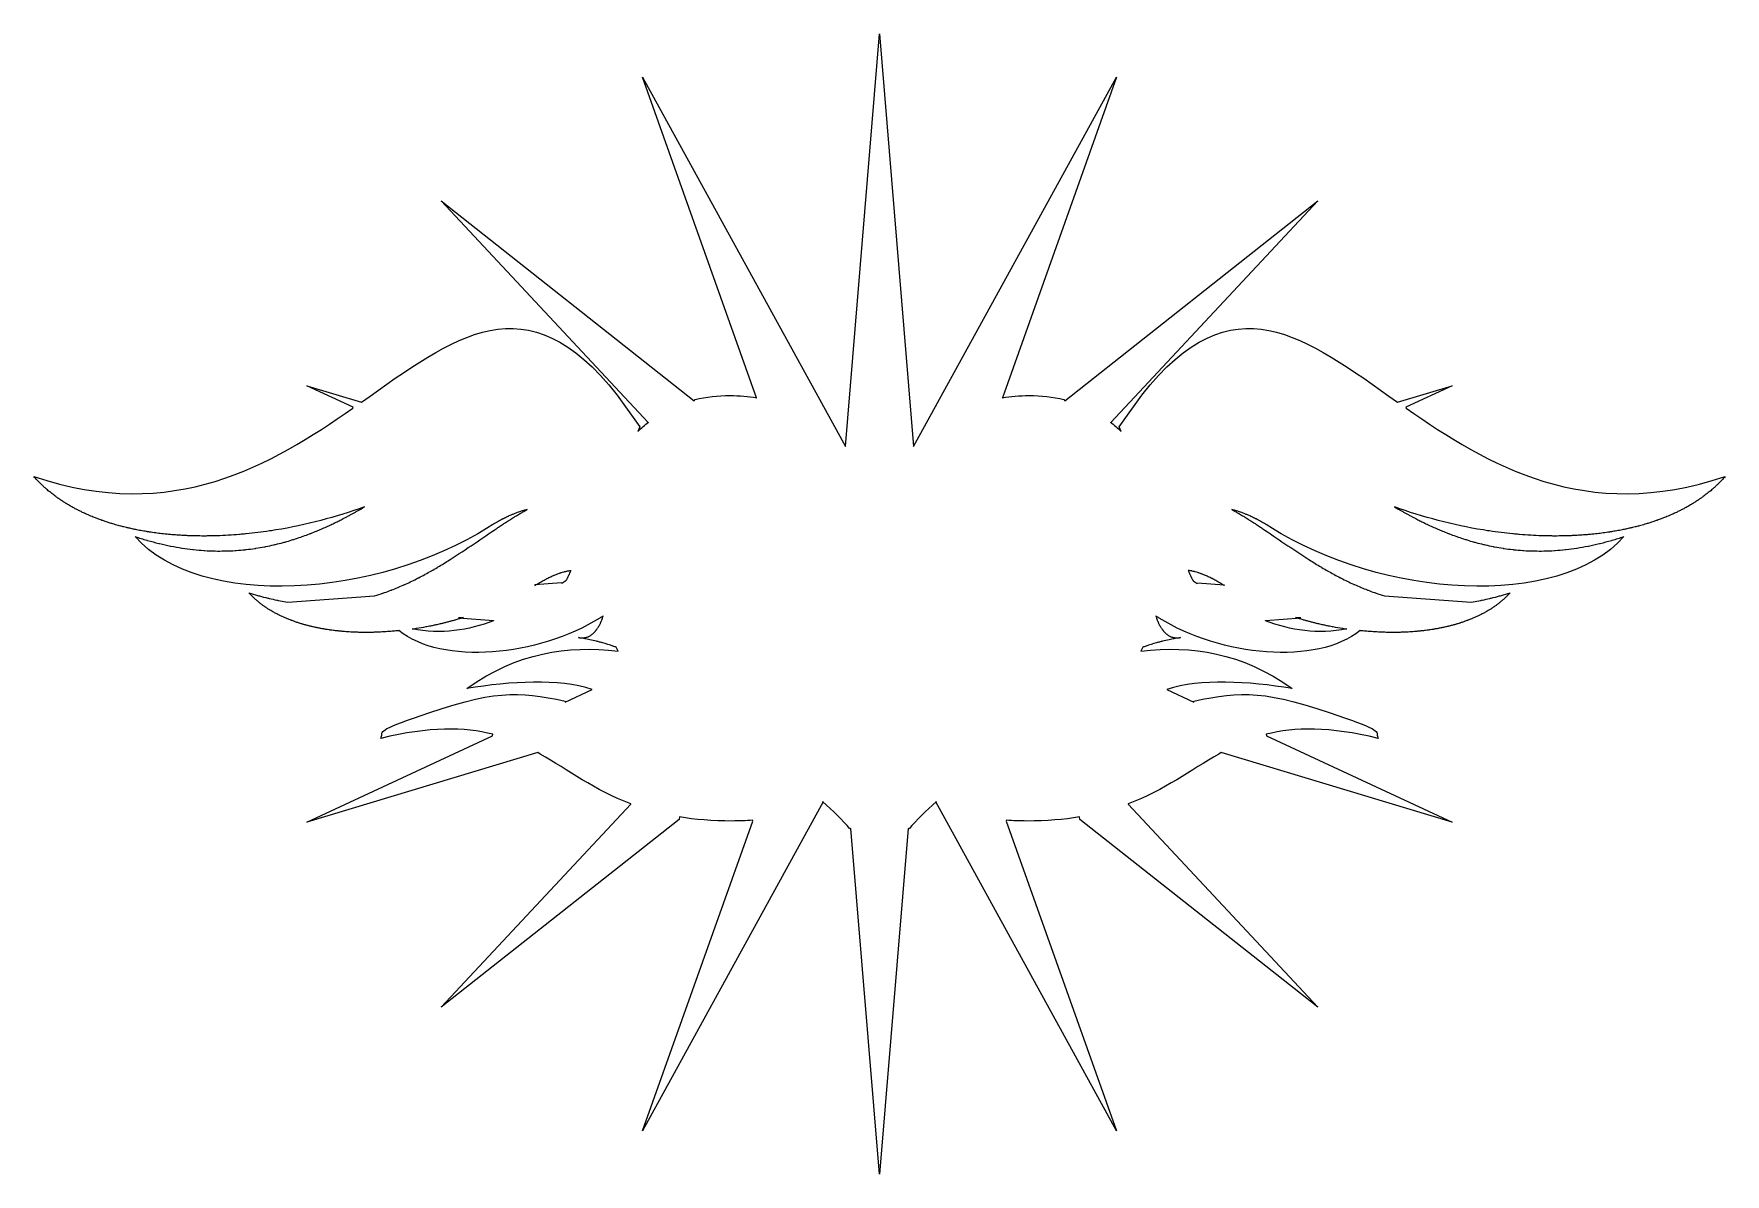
# Model space of a CAD drawing. Header units: centimetres. Extents: x -10.1 to 10.1, y -6.8 to 6.8.
import ezdxf

# ---------------------------------------------------------------- set-up
doc = ezdxf.new("R2010")
doc.units = ezdxf.units.CM
doc.header["$MEASUREMENT"] = 0
doc.layers.add('Camada 1', color=7, linetype='Continuous')

msp = doc.modelspace()

# ---------------------------------------------------------------- linework, layer by layer
at = {"layer": 'Camada 1'}
for points, knots in [([(-0.00001, 6.77709), (-0.00001, 6.77709), (-0.40514, 1.87396), (-0.40514, 1.87396), (-0.40514, 1.87396), (-0.40514, 1.87396), (-2.81833, 6.26128), (-2.81833, 6.26128), (-2.81833, 6.26128), (-2.81833, 6.26128), (-1.46086, 2.45112), (-1.46086, 2.45112), (-1.46086, 2.45112), (-1.46086, 2.45112), (-1.45835, 2.45199), (-1.45835, 2.45199), (-1.45835, 2.45199), (-1.56016, 2.46892), (-1.66589, 2.47736), (-1.77559, 2.47736), (-1.77559, 2.47736), (-1.92241, 2.47736), (-2.061, 2.46143), (-2.19136, 2.4296), (-2.19136, 2.4296), (-2.19136, 2.4296), (-2.20152, 2.41674), (-2.20152, 2.41674), (-2.20152, 2.41674), (-2.20152, 2.41674), (-5.20752, 4.79216), (-5.20752, 4.79216), (-5.20752, 4.79216), (-5.20752, 4.79216), (-2.74906, 2.15757), (-2.74906, 2.15757), (-2.74906, 2.15757), (-2.74906, 2.15757), (-2.74403, 2.16228), (-2.74403, 2.16228), (-2.74403, 2.16228), (-2.78769, 2.12812), (-2.82991, 2.09116), (-2.87071, 2.05147), (-2.87071, 2.05147), (-2.87071, 2.05147), (-2.84981, 2.10481), (-2.84981, 2.10481), (-2.84981, 2.10481), (-2.84981, 2.10481), (-3.1172, 2.48163), (-3.1172, 2.48163), (-3.1172, 2.48163), (-3.1172, 2.48163), (-3.1172, 2.48163), (-3.1172, 2.48163), (-3.1172, 2.48163), (-4.19641, 3.86418), (-5.05419, 3.17669), (-6.15777, 2.39919), (-6.15777, 2.39919), (-6.15777, 2.39919), (-6.15721, 2.39845), (-6.15721, 2.39845), (-6.15721, 2.39845), (-6.15721, 2.39845), (-6.8039, 2.59358), (-6.8039, 2.59358), (-6.8039, 2.59358), (-6.8039, 2.59358), (-6.25507, 2.33794), (-6.25507, 2.33794), (-6.25507, 2.33794), (-6.25507, 2.33794), (-6.25975, 2.32762), (-6.25975, 2.32762), (-6.25975, 2.32762), (-7.22787, 1.65182), (-8.39056, 0.95409), (-10.05032, 1.5163), (-10.05032, 1.5163), (-10.03736, 1.50135), (-10.02399, 1.48669), (-10.01042, 1.47222), (-10.01042, 1.47222), (-10.00605, 1.46754), (-10.00158, 1.46293), (-9.99708, 1.45833), (-9.99708, 1.45833), (-9.98761, 1.44846), (-9.978, 1.43862), (-9.96816, 1.42901), (-9.96816, 1.42901), (-9.96305, 1.4239), (-9.95781, 1.41893), (-9.95258, 1.41393), (-9.95258, 1.41393), (-9.94271, 1.40446), (-9.93263, 1.39504), (-9.92239, 1.38575), (-9.92239, 1.38575), (-9.91765, 1.38144), (-9.91292, 1.37707), (-9.90805, 1.37284), (-9.90805, 1.37284), (-9.89495, 1.3612), (-9.88159, 1.34977), (-9.86802, 1.33855), (-9.86802, 1.33855), (-9.8659, 1.33675), (-9.86379, 1.33487), (-9.86167, 1.33313), (-9.86167, 1.33313), (-9.84609, 1.32046), (-9.83024, 1.30799), (-9.81428, 1.29577), (-9.81428, 1.29577), (-9.80917, 1.29191), (-9.80393, 1.2881), (-9.79883, 1.28429), (-9.79883, 1.28429), (-9.78748, 1.27582), (-9.77602, 1.26752), (-9.76441, 1.25937), (-9.76441, 1.25937), (-9.7583, 1.255), (-9.75219, 1.25069), (-9.74597, 1.24641), (-9.74597, 1.24641), (-9.73449, 1.2386), (-9.7229, 1.23088), (-9.71131, 1.22321), (-9.71131, 1.22321), (-9.7053, 1.21935), (-9.69932, 1.21543), (-9.69334, 1.21157), (-9.69334, 1.21157), (-9.67937, 1.20265), (-9.66527, 1.19398), (-9.65106, 1.18538), (-9.65106, 1.18538), (-9.64733, 1.18313), (-9.64357, 1.18078), (-9.63984, 1.17853), (-9.63984, 1.17853), (-9.62214, 1.16805), (-9.60417, 1.15784), (-9.5861, 1.14786), (-9.5861, 1.14786), (-9.57999, 1.14455), (-9.57374, 1.14119), (-9.5675, 1.13789), (-9.5675, 1.13789), (-9.55491, 1.13109), (-9.54218, 1.12437), (-9.52921, 1.11776), (-9.52921, 1.11776), (-9.52199, 1.114), (-9.51463, 1.11033), (-9.50725, 1.10667), (-9.50725, 1.10667), (-9.49503, 1.10056), (-9.48256, 1.09455), (-9.4701, 1.08857), (-9.4701, 1.08857), (-9.46288, 1.08516), (-9.45563, 1.08172), (-9.4484, 1.07833), (-9.4484, 1.07833), (-9.43342, 1.07148), (-9.41834, 1.06481), (-9.40313, 1.0582), (-9.40313, 1.0582), (-9.39826, 1.056), (-9.39353, 1.05383), (-9.38852, 1.05172), (-9.38852, 1.05172), (-9.3687, 1.04323), (-9.34862, 1.035), (-9.3283, 1.02695), (-9.3283, 1.02695), (-9.32208, 1.02446), (-9.3156, 1.02208), (-9.30922, 1.01959), (-9.30922, 1.01959), (-9.29512, 1.01417), (-9.28091, 1.00874), (-9.26657, 1.00358), (-9.26657, 1.00358), (-9.25808, 1.0004), (-9.24961, 0.99747), (-9.24101, 0.9944), (-9.24101, 0.9944), (-9.22805, 0.9898), (-9.21495, 0.98538), (-9.20185, 0.98088), (-9.20185, 0.98088), (-9.19325, 0.97794), (-9.18476, 0.97509), (-9.17616, 0.97228), (-9.17616, 0.97228), (-9.16182, 0.96768), (-9.14748, 0.96318), (-9.13301, 0.95868), (-9.13301, 0.95868), (-9.12539, 0.95643), (-9.11806, 0.954), (-9.11057, 0.95175), (-9.11057, 0.95175), (-9.08975, 0.94553), (-9.06892, 0.93966), (-9.04784, 0.93386), (-9.04784, 0.93386), (-9.03874, 0.93129), (-9.02964, 0.92899), (-9.0204, 0.92658), (-9.0204, 0.92658), (-9.00717, 0.92309), (-8.99384, 0.91959), (-8.9805, 0.91629), (-8.9805, 0.91629), (-8.97029, 0.91367), (-8.95994, 0.91124), (-8.9496, 0.90875), (-8.9496, 0.90875), (-8.93687, 0.90571), (-8.92404, 0.90269), (-8.91118, 0.89983), (-8.91118, 0.89983), (-8.90107, 0.89753), (-8.8911, 0.89528), (-8.88099, 0.89311), (-8.88099, 0.89311), (-8.86702, 0.89012), (-8.85305, 0.88724), (-8.83911, 0.88443), (-8.83911, 0.88443), (-8.82951, 0.88245), (-8.8198, 0.88043), (-8.81006, 0.8785), (-8.81006, 0.8785), (-8.78836, 0.87427), (-8.7664, 0.87027), (-8.74447, 0.86646), (-8.74447, 0.86646), (-8.73399, 0.86458), (-8.72338, 0.86297), (-8.7128, 0.86117), (-8.7128, 0.86117), (-8.69984, 0.85911), (-8.68698, 0.85694), (-8.67388, 0.85493), (-8.67388, 0.85493), (-8.66203, 0.85313), (-8.65007, 0.85138), (-8.63808, 0.84969), (-8.63808, 0.84969), (-8.62586, 0.84789), (-8.61363, 0.84628), (-8.60141, 0.84458), (-8.60141, 0.84458), (-8.58908, 0.84297), (-8.57672, 0.84133), (-8.5645, 0.83979), (-8.5645, 0.83979), (-8.55291, 0.83836), (-8.54132, 0.83699), (-8.52971, 0.83574), (-8.52971, 0.83574), (-8.51675, 0.83423), (-8.50378, 0.8327), (-8.49082, 0.83132), (-8.49082, 0.83132), (-8.47299, 0.82947), (-8.45502, 0.82777), (-8.43719, 0.82616), (-8.43719, 0.82616), (-8.41973, 0.82452), (-8.4024, 0.82309), (-8.38483, 0.82174), (-8.38483, 0.82174), (-8.37348, 0.82081), (-8.36202, 0.81994), (-8.35054, 0.81912), (-8.35054, 0.81912), (-8.3362, 0.81811), (-8.32186, 0.81727), (-8.30739, 0.81632), (-8.30739, 0.81632), (-8.29755, 0.81576), (-8.28757, 0.81516), (-8.2777, 0.81465), (-8.2777, 0.81465), (-8.26225, 0.81383), (-8.2469, 0.81309), (-8.23142, 0.8124), (-8.23142, 0.8124), (-8.22332, 0.81208), (-8.2152, 0.81171), (-8.20697, 0.81147), (-8.20697, 0.81147), (-8.14937, 0.80927), (-8.09124, 0.80816), (-8.03264, 0.80816), (-8.03264, 0.80816), (-8.02727, 0.80816), (-8.02192, 0.80816), (-8.01669, 0.80816), (-8.01669, 0.80816), (-7.99835, 0.80816), (-7.98015, 0.80835), (-7.96182, 0.80866), (-7.96182, 0.80866), (-7.9551, 0.80871), (-7.94835, 0.80885), (-7.94161, 0.80898), (-7.94161, 0.80898), (-7.92317, 0.80935), (-7.9047, 0.80972), (-7.88613, 0.81028), (-7.88613, 0.81028), (-7.88102, 0.81047), (-7.87578, 0.81065), (-7.87055, 0.81078), (-7.87055, 0.81078), (-7.7834, 0.81364), (-7.69548, 0.81882), (-7.60705, 0.82618), (-7.60705, 0.82618), (-7.60343, 0.8265), (-7.60006, 0.82679), (-7.59657, 0.82711), (-7.59657, 0.82711), (-7.57524, 0.82891), (-7.55405, 0.83087), (-7.53283, 0.8329), (-7.53283, 0.8329), (-7.53034, 0.83314), (-7.52786, 0.8334), (-7.52547, 0.83364), (-7.52547, 0.83364), (-7.43395, 0.84269), (-7.3419, 0.85415), (-7.24977, 0.86793), (-7.24977, 0.86793), (-7.24765, 0.86825), (-7.24564, 0.86857), (-7.24366, 0.86888), (-7.24366, 0.86888), (-7.22072, 0.87229), (-7.19789, 0.87587), (-7.17508, 0.8796), (-7.17508, 0.8796), (-7.17484, 0.87965), (-7.17458, 0.87965), (-7.17447, 0.87971), (-7.17447, 0.87971), (-6.81808, 0.93789), (-6.46068, 1.03092), (-6.11878, 1.15586), (-6.11878, 1.15586), (-6.11889, 1.15575), (-6.11915, 1.15567), (-6.11928, 1.15554), (-6.11928, 1.15554), (-6.14997, 1.13747), (-6.18088, 1.11964), (-6.21194, 1.10204), (-6.21194, 1.10204), (-6.21731, 1.09905), (-6.22252, 1.09606), (-6.22789, 1.09307), (-6.22789, 1.09307), (-6.24847, 1.08148), (-6.2693, 1.07), (-6.29012, 1.05873), (-6.29012, 1.05873), (-6.30385, 1.05124), (-6.31769, 1.04389), (-6.3315, 1.03653), (-6.3315, 1.03653), (-6.34947, 1.027), (-6.36754, 1.01759), (-6.38574, 1.00817), (-6.38574, 1.00817), (-6.4022, 0.99984), (-6.41879, 0.9914), (-6.43538, 0.98317), (-6.43538, 0.98317), (-6.44983, 0.97595), (-6.46456, 0.96878), (-6.47914, 0.96166), (-6.47914, 0.96166), (-6.49795, 0.95256), (-6.51679, 0.94356), (-6.53563, 0.93486), (-6.53563, 0.93486), (-6.54809, 0.92899), (-6.56069, 0.92327), (-6.57328, 0.91758), (-6.57328, 0.91758), (-6.59424, 0.90805), (-6.61543, 0.89869), (-6.63675, 0.88951), (-6.63675, 0.88951), (-6.64911, 0.88414), (-6.6617, 0.87893), (-6.67416, 0.87361), (-6.67416, 0.87361), (-6.69649, 0.8643), (-6.71869, 0.85527), (-6.74126, 0.84636), (-6.74126, 0.84636), (-6.75198, 0.84205), (-6.76296, 0.83781), (-6.7738, 0.83366), (-6.7738, 0.83366), (-6.79872, 0.82413), (-6.82381, 0.81482), (-6.84913, 0.8058), (-6.84913, 0.8058), (-6.8581, 0.80255), (-6.86696, 0.79942), (-6.87593, 0.79633), (-6.87593, 0.79633), (-6.90374, 0.78667), (-6.93178, 0.77739), (-6.95999, 0.76839), (-6.95999, 0.76839), (-6.96748, 0.76604), (-6.97494, 0.76371), (-6.98243, 0.76146), (-6.98243, 0.76146), (-7.01011, 0.75286), (-7.03818, 0.74463), (-7.06636, 0.73677), (-7.06636, 0.73677), (-7.07358, 0.73479), (-7.0807, 0.73272), (-7.08806, 0.73079), (-7.08806, 0.73079), (-7.11775, 0.72275), (-7.14764, 0.71513), (-7.17797, 0.7079), (-7.17797, 0.7079), (-7.18395, 0.70647), (-7.19006, 0.70496), (-7.19631, 0.70353), (-7.19631, 0.70353), (-7.22825, 0.69612), (-7.26052, 0.68924), (-7.29307, 0.68289), (-7.29307, 0.68289), (-7.29868, 0.68178), (-7.30442, 0.68069), (-7.31016, 0.67964), (-7.31016, 0.67964), (-7.34371, 0.67321), (-7.3775, 0.66736), (-7.41165, 0.66218), (-7.41165, 0.66218), (-7.41565, 0.66157), (-7.41977, 0.66099), (-7.42377, 0.66038), (-7.42377, 0.66038), (-7.45743, 0.65541), (-7.49134, 0.65096), (-7.52553, 0.64723), (-7.52553, 0.64723), (-7.52976, 0.64678), (-7.53376, 0.64622), (-7.53799, 0.6458), (-7.53799, 0.6458), (-7.57352, 0.64194), (-7.60945, 0.63887), (-7.6456, 0.63643), (-7.6456, 0.63643), (-7.6502, 0.63606), (-7.65483, 0.63574), (-7.65933, 0.63556), (-7.65933, 0.63556), (-7.69587, 0.63313), (-7.73278, 0.63151), (-7.76993, 0.63064), (-7.76993, 0.63064), (-7.77393, 0.63051), (-7.77805, 0.63051), (-7.78202, 0.6304), (-7.78202, 0.6304), (-7.81967, 0.62971), (-7.85772, 0.62966), (-7.896, 0.6304), (-7.896, 0.6304), (-7.89798, 0.6304), (-7.89997, 0.63045), (-7.90198, 0.63051), (-7.90198, 0.63051), (-7.94124, 0.63138), (-7.98091, 0.63313), (-8.02107, 0.63575), (-8.02107, 0.63575), (-8.02406, 0.63594), (-8.02718, 0.63607), (-8.0303, 0.63631), (-8.0303, 0.63631), (-8.07033, 0.63901), (-8.11073, 0.64255), (-8.15151, 0.64697), (-8.15151, 0.64697), (-8.15476, 0.64729), (-8.15799, 0.64771), (-8.16125, 0.64808), (-8.16125, 0.64808), (-8.20253, 0.65263), (-8.24404, 0.65811), (-8.28608, 0.66456), (-8.28608, 0.66456), (-8.2882, 0.66493), (-8.29031, 0.66517), (-8.29243, 0.66557), (-8.29243, 0.66557), (-8.33458, 0.67218), (-8.37723, 0.67965), (-8.42036, 0.68819), (-8.42036, 0.68819), (-8.42187, 0.68851), (-8.42361, 0.68875), (-8.42523, 0.68912), (-8.42523, 0.68912), (-8.46836, 0.69772), (-8.51201, 0.70738), (-8.55604, 0.71799), (-8.55604, 0.71799), (-8.55929, 0.71881), (-8.56265, 0.71955), (-8.56591, 0.72037), (-8.56591, 0.72037), (-8.60967, 0.73109), (-8.6538, 0.74289), (-8.69847, 0.75564), (-8.69847, 0.75564), (-8.70122, 0.75633), (-8.70384, 0.75715), (-8.70657, 0.75789), (-8.70657, 0.75789), (-8.75245, 0.77112), (-8.79872, 0.78533), (-8.84548, 0.80091), (-8.84548, 0.80091), (-8.07358, -0.07335), (-5.96557, 0.07529), (-4.64988, 0.91071), (-4.64988, 0.91071), (-4.62932, 0.92381), (-4.60911, 0.93622), (-4.58916, 0.94807), (-4.58916, 0.94807), (-4.58903, 0.9482), (-4.5889, 0.94831), (-4.58866, 0.94839), (-4.58866, 0.94839), (-4.56921, 0.95998), (-4.55024, 0.97083), (-4.53154, 0.98125), (-4.53154, 0.98125), (-4.53067, 0.98175), (-4.52966, 0.98231), (-4.52879, 0.98281), (-4.52879, 0.98281), (-4.51109, 0.99268), (-4.49363, 1.00197), (-4.47643, 1.01075), (-4.47643, 1.01075), (-4.47442, 1.01181), (-4.4723, 1.01287), (-4.47032, 1.01387), (-4.47032, 1.01387), (-4.45434, 1.02205), (-4.43865, 1.02977), (-4.42317, 1.03707), (-4.42317, 1.03707), (-4.42018, 1.03845), (-4.41732, 1.03982), (-4.41444, 1.04125), (-4.41444, 1.04125), (-4.40021, 1.04781), (-4.38637, 1.05398), (-4.37266, 1.05982), (-4.37266, 1.05982), (-4.36829, 1.06175), (-4.36382, 1.06358), (-4.35943, 1.06543), (-4.35943, 1.06543), (-4.34721, 1.07048), (-4.33535, 1.07522), (-4.32353, 1.07977), (-4.32353, 1.07977), (-4.31816, 1.08183), (-4.31268, 1.08387), (-4.30731, 1.08583), (-4.30731, 1.08583), (-4.2971, 1.08956), (-4.28686, 1.09311), (-4.27688, 1.09649), (-4.27688, 1.09649), (-4.2704, 1.09874), (-4.26392, 1.1008), (-4.25757, 1.10279), (-4.25757, 1.10279), (-4.24884, 1.10554), (-4.24037, 1.10808), (-4.23188, 1.11057), (-4.23188, 1.11057), (-4.22426, 1.11269), (-4.21667, 1.11475), (-4.20931, 1.11668), (-4.20931, 1.11668), (-4.20232, 1.11848), (-4.19558, 1.12009), (-4.18886, 1.12179), (-4.18886, 1.12179), (-4.18873, 1.12179), (-4.18873, 1.12179), (-4.1886, 1.12179), (-4.1886, 1.12179), (-4.1891, 1.12153), (-4.18947, 1.12129), (-4.18998, 1.1211), (-4.18998, 1.1211), (-4.2057, 1.11245), (-4.22152, 1.10364), (-4.23747, 1.09462), (-4.23747, 1.09462), (-4.24382, 1.09094), (-4.25043, 1.08721), (-4.25692, 1.08345), (-4.25692, 1.08345), (-4.27237, 1.07453), (-4.28796, 1.06543), (-4.30357, 1.05609), (-4.30357, 1.05609), (-4.31029, 1.05204), (-4.31717, 1.04786), (-4.32402, 1.04368), (-4.32402, 1.04368), (-4.33511, 1.03696), (-4.34622, 1.03021), (-4.35717, 1.02328), (-4.35717, 1.02328), (-4.36466, 1.01868), (-4.37215, 1.01405), (-4.37963, 1.00939), (-4.37963, 1.00939), (-4.39484, 0.99992), (-4.41006, 0.99018), (-4.42527, 0.98047), (-4.42527, 0.98047), (-4.43363, 0.9751), (-4.44199, 0.96967), (-4.45046, 0.96425), (-4.45046, 0.96425), (-4.45993, 0.95801), (-4.46954, 0.95179), (-4.47914, 0.94549), (-4.47914, 0.94549), (-4.49459, 0.93533), (-4.51031, 0.92498), (-4.52602, 0.91456), (-4.52602, 0.91456), (-4.5325, 0.91025), (-4.53898, 0.90596), (-4.54547, 0.90165), (-4.54547, 0.90165), (-4.72229, 0.78343), (-4.90684, 0.65239), (-5.10387, 0.52761), (-5.10387, 0.52761), (-5.10548, 0.5266), (-5.10699, 0.52563), (-5.10861, 0.52457), (-5.10861, 0.52457), (-5.15375, 0.49602), (-5.19976, 0.46776), (-5.24641, 0.43996), (-5.24641, 0.43996), (-5.24977, 0.43803), (-5.25302, 0.43604), (-5.25638, 0.43403), (-5.25638, 0.43403), (-5.27932, 0.42051), (-5.30226, 0.4071), (-5.32546, 0.39395), (-5.32546, 0.39395), (-5.3267, 0.39321), (-5.32795, 0.39252), (-5.32922, 0.39183), (-5.32922, 0.39183), (-5.35189, 0.379), (-5.37473, 0.36627), (-5.3978, 0.35368), (-5.3978, 0.35368), (-5.40018, 0.3523), (-5.40267, 0.35098), (-5.40516, 0.34968), (-5.40516, 0.34968), (-5.42847, 0.33701), (-5.45204, 0.32462), (-5.47562, 0.3124), (-5.47562, 0.3124), (-5.47911, 0.3106), (-5.48261, 0.30885), (-5.48597, 0.30708), (-5.48597, 0.30708), (-5.53386, 0.28266), (-5.58238, 0.25895), (-5.63189, 0.23652), (-5.63189, 0.23652), (-5.63612, 0.23459), (-5.64036, 0.23266), (-5.64459, 0.23073), (-5.64459, 0.23073), (-5.66891, 0.21975), (-5.69349, 0.20903), (-5.7183, 0.19864), (-5.7183, 0.19864), (-5.72052, 0.19763), (-5.7229, 0.19671), (-5.72529, 0.19578), (-5.72529, 0.19578), (-5.7486, 0.18604), (-5.77217, 0.17662), (-5.79585, 0.16742), (-5.79585, 0.16742), (-5.79961, 0.16599), (-5.80334, 0.16448), (-5.8072, 0.16305), (-5.8072, 0.16305), (-5.83189, 0.15358), (-5.85681, 0.14448), (-5.88216, 0.13569), (-5.88216, 0.13569), (-5.88676, 0.13405), (-5.89139, 0.13244), (-5.89613, 0.13087), (-5.89613, 0.13087), (-5.93106, 0.1188), (-5.96643, 0.10745), (-6.00225, 0.09682), (-6.00225, 0.09682), (-6.00225, 0.09682), (-6.00183, 0.09552), (-6.00183, 0.09552), (-6.00183, 0.09552), (-6.00183, 0.09552), (-7.03117, 0.0235), (-7.03117, 0.0235), (-7.03117, 0.0235), (-7.03117, 0.0235), (-7.14748, 0.04316), (-7.14748, 0.04316), (-7.14748, 0.04316), (-7.15285, 0.04417), (-7.15833, 0.04538), (-7.1637, 0.04647), (-7.1637, 0.04647), (-7.19299, 0.05234), (-7.22268, 0.05883), (-7.25236, 0.06586), (-7.25236, 0.06586), (-7.25821, 0.06718), (-7.26395, 0.06843), (-7.26982, 0.06978), (-7.26982, 0.06978), (-7.30236, 0.07769), (-7.33541, 0.08637), (-7.36859, 0.09566), (-7.36859, 0.09566), (-7.37595, 0.09778), (-7.38343, 0.09989), (-7.39079, 0.10201), (-7.39079, 0.10201), (-7.42508, 0.11188), (-7.45963, 0.12228), (-7.49467, 0.13376), (-7.49467, 0.13376), (-7.4857, 0.12373), (-7.47633, 0.11386), (-7.46699, 0.10421), (-7.46699, 0.10421), (-7.46561, 0.10291), (-7.46437, 0.10154), (-7.46313, 0.10024), (-7.46313, 0.10024), (-7.45416, 0.09106), (-7.44493, 0.08222), (-7.43569, 0.07331), (-7.43569, 0.07331), (-7.43381, 0.07162), (-7.43207, 0.06995), (-7.43019, 0.06826), (-7.43019, 0.06826), (-7.42096, 0.05958), (-7.41148, 0.05106), (-7.40175, 0.0427), (-7.40175, 0.0427), (-7.4, 0.04114), (-7.39826, 0.03966), (-7.39638, 0.03815), (-7.39638, 0.03815), (-7.38641, 0.0296), (-7.3763, 0.02119), (-7.36582, 0.01288), (-7.36582, 0.01288), (-7.36481, 0.01206), (-7.36384, 0.01132), (-7.3627, 0.01045), (-7.3627, 0.01045), (-7.35235, 0.00227), (-7.34174, -0.00577), (-7.33103, -0.01368), (-7.33103, -0.01368), (-7.33002, -0.01442), (-7.32905, -0.01519), (-7.32804, -0.01593), (-7.32804, -0.01593), (-7.31719, -0.02384), (-7.30608, -0.03157), (-7.29486, -0.03916), (-7.29486, -0.03916), (-7.29288, -0.04048), (-7.29086, -0.04186), (-7.28888, -0.04321), (-7.28888, -0.04321), (-7.2779, -0.05057), (-7.26681, -0.05774), (-7.25546, -0.06485), (-7.25546, -0.06485), (-7.25334, -0.06623), (-7.25109, -0.06752), (-7.24898, -0.06877), (-7.24898, -0.06877), (-7.23763, -0.07581), (-7.22628, -0.08266), (-7.21469, -0.08933), (-7.21469, -0.08933), (-7.21257, -0.09057), (-7.21032, -0.09182), (-7.20821, -0.09301), (-7.20821, -0.09301), (-7.19612, -0.09989), (-7.18389, -0.10661), (-7.17154, -0.11322), (-7.17154, -0.11322), (-7.17141, -0.11322), (-7.1713, -0.11335), (-7.17117, -0.11341), (-7.17117, -0.11341), (-7.15834, -0.12016), (-7.14548, -0.12669), (-7.13238, -0.13317), (-7.13238, -0.13317), (-7.1304, -0.1341), (-7.12838, -0.1351), (-7.1264, -0.13603), (-7.1264, -0.13603), (-7.11381, -0.14214), (-7.10108, -0.14812), (-7.08825, -0.154), (-7.08825, -0.154), (-7.08603, -0.15501), (-7.08378, -0.15598), (-7.08153, -0.15699), (-7.08153, -0.15699), (-7.06883, -0.16273), (-7.05584, -0.16829), (-7.04287, -0.17371), (-7.04287, -0.17371), (-7.04012, -0.17477), (-7.0375, -0.17588), (-7.03488, -0.17694), (-7.03488, -0.17694), (-7.02165, -0.18231), (-7.00832, -0.18774), (-6.99472, -0.19287), (-6.99472, -0.19287), (-6.99348, -0.19343), (-6.9921, -0.19385), (-6.99086, -0.1943), (-6.99086, -0.1943), (-6.97803, -0.19917), (-6.96517, -0.20383), (-6.95207, -0.20846), (-6.95207, -0.20846), (-6.94932, -0.20944), (-6.94657, -0.21039), (-6.94371, -0.21137), (-6.94371, -0.21137), (-6.93088, -0.21587), (-6.91778, -0.22015), (-6.90458, -0.22441), (-6.90458, -0.22441), (-6.90082, -0.22565), (-6.89696, -0.22684), (-6.8931, -0.22809), (-6.8931, -0.22809), (-6.88037, -0.23214), (-6.86741, -0.236), (-6.85444, -0.23986), (-6.85444, -0.23986), (-6.85034, -0.24105), (-6.84621, -0.24229), (-6.84198, -0.24343), (-6.84198, -0.24343), (-6.82875, -0.24724), (-6.81531, -0.25089), (-6.80182, -0.25452), (-6.80182, -0.25452), (-6.79896, -0.25531), (-6.79595, -0.25603), (-6.79309, -0.25677), (-6.79309, -0.25677), (-6.77975, -0.26021), (-6.76629, -0.26362), (-6.75269, -0.26688), (-6.75269, -0.26688), (-6.75071, -0.26738), (-6.74869, -0.26786), (-6.74658, -0.26839), (-6.74658, -0.26839), (-6.73237, -0.27175), (-6.71777, -0.27493), (-6.70332, -0.27805), (-6.70332, -0.27805), (-6.69932, -0.27898), (-6.69533, -0.27977), (-6.69133, -0.28067), (-6.69133, -0.28067), (-6.67786, -0.28347), (-6.66416, -0.28623), (-6.65043, -0.28885), (-6.65043, -0.28885), (-6.64556, -0.28978), (-6.64059, -0.29078), (-6.63572, -0.29165), (-6.63572, -0.29165), (-6.62212, -0.29422), (-6.60868, -0.29652), (-6.59495, -0.29882), (-6.59495, -0.29882), (-6.59021, -0.29964), (-6.58548, -0.30041), (-6.58074, -0.3012), (-6.58074, -0.3012), (-6.56852, -0.30318), (-6.55629, -0.30506), (-6.54394, -0.30694), (-6.54394, -0.30694), (-6.53846, -0.30773), (-6.53296, -0.3085), (-6.52735, -0.30932), (-6.52735, -0.30932), (-6.51489, -0.31112), (-6.50243, -0.31273), (-6.48994, -0.31435), (-6.48994, -0.31435), (-6.48507, -0.31491), (-6.4802, -0.31559), (-6.47533, -0.31615), (-6.47533, -0.31615), (-6.46186, -0.31779), (-6.44829, -0.31933), (-6.43469, -0.32078), (-6.43469, -0.32078), (-6.42845, -0.32139), (-6.4221, -0.32216), (-6.41585, -0.32271), (-6.41585, -0.32271), (-6.40238, -0.32409), (-6.38892, -0.32533), (-6.37532, -0.32652), (-6.37532, -0.32652), (-6.36958, -0.32702), (-6.36384, -0.32745), (-6.35812, -0.3279), (-6.35812, -0.3279), (-6.34465, -0.32896), (-6.33108, -0.33002), (-6.31759, -0.33094), (-6.31759, -0.33094), (-6.31211, -0.33126), (-6.30661, -0.33155), (-6.30127, -0.33195), (-6.30127, -0.33195), (-6.28881, -0.33269), (-6.27645, -0.33338), (-6.26399, -0.33399), (-6.26399, -0.33399), (-6.25949, -0.3342), (-6.25502, -0.33452), (-6.25052, -0.33468), (-6.25052, -0.33468), (-6.23618, -0.33529), (-6.22184, -0.33587), (-6.20739, -0.33624), (-6.20739, -0.33624), (-6.20091, -0.3365), (-6.19456, -0.33669), (-6.18808, -0.33685), (-6.18808, -0.33685), (-6.17448, -0.33717), (-6.16077, -0.33746), (-6.14704, -0.33759), (-6.14704, -0.33759), (-6.14043, -0.33772), (-6.1337, -0.33772), (-6.12709, -0.33785), (-6.12709, -0.33785), (-6.11336, -0.3379), (-6.09965, -0.33798), (-6.08595, -0.3379), (-6.08595, -0.3379), (-6.0792, -0.33785), (-6.07235, -0.33771), (-6.0655, -0.33766), (-6.0655, -0.33766), (-6.05489, -0.33758), (-6.04417, -0.33745), (-6.03356, -0.33713), (-6.03356, -0.33713), (-6.02409, -0.33702), (-6.01472, -0.33676), (-6.00538, -0.33647), (-6.00538, -0.33647), (-5.9948, -0.33621), (-5.98419, -0.33591), (-5.97371, -0.33546), (-5.97371, -0.33546), (-5.96612, -0.33522), (-5.95863, -0.33496), (-5.95104, -0.33467), (-5.95104, -0.33467), (-5.9377, -0.33411), (-5.92434, -0.33343), (-5.91101, -0.33269), (-5.91101, -0.33269), (-5.90352, -0.33229), (-5.89606, -0.33187), (-5.88857, -0.33137), (-5.88857, -0.33137), (-5.87484, -0.33063), (-5.86126, -0.32973), (-5.84753, -0.32875), (-5.84753, -0.32875), (-5.84031, -0.32819), (-5.83295, -0.32761), (-5.8256, -0.32706), (-5.8256, -0.32706), (-5.81462, -0.32627), (-5.80377, -0.32539), (-5.79279, -0.32444), (-5.79279, -0.32444), (-5.78342, -0.32365), (-5.77422, -0.3228), (-5.76485, -0.32195), (-5.76485, -0.32195), (-5.75387, -0.32094), (-5.74278, -0.31983), (-5.73167, -0.3187), (-5.73167, -0.3187), (-5.72519, -0.31809), (-5.71871, -0.31746), (-5.71222, -0.31672), (-5.71222, -0.31672), (-5.19882, -0.72942), (-4.05461, -0.62546), (-3.32385, -0.16763), (-3.32385, -0.16763), (-3.31075, -0.15945), (-3.29803, -0.15173), (-3.28543, -0.14445), (-3.28543, -0.14445), (-3.28644, -0.14755), (-3.28731, -0.15067), (-3.28818, -0.15382), (-3.28818, -0.15382), (-3.28942, -0.15797), (-3.2908, -0.16215), (-3.29215, -0.16636), (-3.29215, -0.16636), (-3.29326, -0.16977), (-3.2944, -0.17316), (-3.29551, -0.17652), (-3.29551, -0.17652), (-3.29689, -0.18044), (-3.29826, -0.18438), (-3.29964, -0.18824), (-3.29964, -0.18824), (-3.30102, -0.19186), (-3.30239, -0.19544), (-3.30374, -0.19901), (-3.30374, -0.19901), (-3.30525, -0.20263), (-3.30673, -0.20637), (-3.30824, -0.20986), (-3.30824, -0.20986), (-3.30972, -0.21354), (-3.31123, -0.21703), (-3.31284, -0.22063), (-3.31284, -0.22063), (-3.31432, -0.22402), (-3.31583, -0.22732), (-3.31744, -0.2306), (-3.31744, -0.2306), (-3.31942, -0.23473), (-3.32144, -0.2388), (-3.32342, -0.2429), (-3.32342, -0.2429), (-3.3248, -0.24552), (-3.32617, -0.24814), (-3.32755, -0.25068), (-3.32755, -0.25068), (-3.32967, -0.2546), (-3.33178, -0.25862), (-3.3339, -0.2624), (-3.3339, -0.2624), (-3.33541, -0.26491), (-3.33676, -0.26735), (-3.33827, -0.26976), (-3.33827, -0.26976), (-3.34062, -0.27368), (-3.34301, -0.27754), (-3.34549, -0.28135), (-3.34549, -0.28135), (-3.34687, -0.28339), (-3.34824, -0.2855), (-3.34959, -0.28757), (-3.34959, -0.28757), (-3.35208, -0.29143), (-3.35483, -0.29516), (-3.35745, -0.29887), (-3.35745, -0.29887), (-3.35896, -0.30091), (-3.36044, -0.30297), (-3.36195, -0.30496), (-3.36195, -0.30496), (-3.36481, -0.30872), (-3.36756, -0.31232), (-3.37055, -0.31581), (-3.37055, -0.31581), (-3.37193, -0.31748), (-3.3733, -0.31912), (-3.37478, -0.32076), (-3.37478, -0.32076), (-3.3779, -0.32452), (-3.381, -0.32798), (-3.38425, -0.33148), (-3.38425, -0.33148), (-3.38563, -0.33286), (-3.38687, -0.33423), (-3.38825, -0.33553), (-3.38825, -0.33553), (-3.39174, -0.33915), (-3.39537, -0.3427), (-3.39897, -0.34603), (-3.39897, -0.34603), (-3.40008, -0.34704), (-3.40109, -0.34804), (-3.40222, -0.34902), (-3.40222, -0.34902), (-3.40622, -0.35251), (-3.41021, -0.3559), (-3.41434, -0.35913), (-3.41434, -0.35913), (-3.41521, -0.35987), (-3.41619, -0.36059), (-3.41709, -0.36133), (-3.41709, -0.36133), (-3.42146, -0.36456), (-3.42582, -0.36768), (-3.43019, -0.37062), (-3.43019, -0.37062), (-3.43093, -0.37112), (-3.43183, -0.37163), (-3.43244, -0.37213), (-3.43244, -0.37213), (-3.43704, -0.37512), (-3.44167, -0.37787), (-3.44641, -0.38041), (-3.44641, -0.38041), (-3.44715, -0.38086), (-3.44779, -0.38115), (-3.44853, -0.38147), (-3.44853, -0.38147), (-3.4534, -0.38409), (-3.4584, -0.38644), (-3.46337, -0.38859), (-3.46337, -0.38859), (-3.46387, -0.38891), (-3.46448, -0.38915), (-3.46512, -0.38933), (-3.46512, -0.38933), (-3.47023, -0.39153), (-3.4756, -0.39343), (-3.4811, -0.3952), (-3.4811, -0.3952), (-3.48134, -0.39533), (-3.48171, -0.39546), (-3.48211, -0.39552), (-3.48211, -0.39552), (-3.48759, -0.39716), (-3.49309, -0.39864), (-3.49867, -0.39975), (-3.49867, -0.39975), (-3.49917, -0.39988), (-3.49968, -0.40001), (-3.50005, -0.40007), (-3.50005, -0.40007), (-3.50579, -0.40121), (-3.5114, -0.40205), (-3.51725, -0.40264), (-3.51725, -0.40264), (-3.51762, -0.40272), (-3.51799, -0.40277), (-3.51836, -0.40277), (-3.51836, -0.40277), (-3.52434, -0.40338), (-3.53032, -0.40356), (-3.53633, -0.40356), (-3.53633, -0.40356), (-3.5367, -0.40356), (-3.53683, -0.40356), (-3.53707, -0.40356), (-3.53707, -0.40356), (-3.54331, -0.40351), (-3.54956, -0.40319), (-3.55591, -0.4025), (-3.55591, -0.4025), (-3.55604, -0.40245), (-3.55628, -0.40237), (-3.55652, -0.40237), (-3.55652, -0.40237), (-3.563, -0.40171), (-3.56962, -0.40057), (-3.57623, -0.39919), (-3.57623, -0.39919), (-3.57223, -0.40006), (-3.56837, -0.40078), (-3.56451, -0.40131), (-3.56451, -0.40131), (-3.5221, -0.40893), (-3.48209, -0.41671), (-3.44442, -0.4247), (-3.44442, -0.4247), (-3.44392, -0.42483), (-3.44341, -0.42491), (-3.44304, -0.42502), (-3.44304, -0.42502), (-3.41573, -0.43089), (-3.38978, -0.43674), (-3.36486, -0.4428), (-3.36486, -0.4428), (-3.36473, -0.4428), (-3.36473, -0.4428), (-3.3646, -0.44288), (-3.3646, -0.44288), (-3.36449, -0.44288), (-3.36436, -0.44288), (-3.36423, -0.44288), (-3.36423, -0.44288), (-3.35201, -0.44584), (-3.34015, -0.44886), (-3.32856, -0.4519), (-3.32856, -0.4519), (-3.32806, -0.45198), (-3.32769, -0.45203), (-3.32718, -0.45216), (-3.32718, -0.45216), (-3.31533, -0.45528), (-3.30374, -0.45832), (-3.29239, -0.46147), (-3.29239, -0.46147), (-3.29239, -0.46147), (-3.29239, -0.46147), (-3.29239, -0.46147), (-3.29239, -0.46147), (-3.24675, -0.47393), (-3.20547, -0.48684), (-3.16782, -0.49991), (-3.16782, -0.49991), (-3.16745, -0.50004), (-3.16708, -0.50012), (-3.16671, -0.50036), (-3.16671, -0.50036), (-3.15324, -0.50507), (-3.14028, -0.50978), (-3.12776, -0.51457), (-3.12776, -0.51457), (-3.12776, -0.51457), (-3.10628, -0.55921), (-3.10628, -0.55921), (-3.10628, -0.55921), (-3.71718, -0.48928), (-4.29463, -0.57469), (-4.90611, -1.0036), (-4.90611, -1.0036), (-4.37686, -0.91949), (-3.81756, -0.88515), (-3.41471, -1.01469), (-3.41471, -1.01469), (-3.41471, -1.01469), (-3.73724, -1.16492), (-3.73724, -1.16492), (-3.73724, -1.16492), (-3.73724, -1.16492), (-3.7351, -1.1541), (-3.7351, -1.1541), (-3.7351, -1.1541), (-4.30922, -1.03546), (-4.56909, -1.01358), (-5.52548, -1.35166), (-5.52548, -1.35166), (-6.00707, -1.52181), (-5.88523, -1.51107), (-5.92826, -1.59788), (-5.92826, -1.59788), (-5.34779, -1.45456), (-4.93411, -1.4621), (-4.59577, -1.54893), (-4.59577, -1.54893), (-4.59577, -1.54893), (-4.60051, -1.56708), (-4.60051, -1.56708), (-4.60051, -1.56708), (-4.60051, -1.56708), (-6.80391, -2.5934), (-6.80391, -2.5934), (-6.80391, -2.5934), (-6.80391, -2.5934), (-4.06158, -1.76597), (-4.06158, -1.76597), (-4.06158, -1.76597), (-4.06158, -1.76597), (-4.03237, -1.78446), (-4.03237, -1.78446), (-4.03237, -1.78446), (-3.69833, -1.97242), (-3.39086, -2.2102), (-2.95485, -2.37649), (-2.95485, -2.37649), (-2.95485, -2.37649), (-2.95588, -2.379), (-2.95588, -2.379), (-2.95588, -2.379), (-2.95588, -2.379), (-5.20754, -4.79197), (-5.20754, -4.79197), (-5.20754, -4.79197), (-5.20754, -4.79197), (-2.38229, -2.55939), (-2.38229, -2.55939), (-2.38229, -2.55939), (-2.38229, -2.55939), (-2.37732, -2.53121), (-2.37732, -2.53121), (-2.37732, -2.53121), (-2.19153, -2.5618), (-1.98489, -2.57931), (-1.75177, -2.57931), (-1.75177, -2.57931), (-1.6679, -2.57931), (-1.58662, -2.5759), (-1.50796, -2.56907), (-1.50796, -2.56907), (-1.50796, -2.56907), (-1.50685, -2.57994), (-1.50685, -2.57994), (-1.50685, -2.57994), (-1.50685, -2.57994), (-2.81834, -6.26109), (-2.81834, -6.26109), (-2.81834, -6.26109), (-2.81834, -6.26109), (-0.66839, -2.35229), (-0.66839, -2.35229), (-0.66839, -2.35229), (-0.66839, -2.35229), (-0.67757, -2.34729), (-0.67757, -2.34729), (-0.67757, -2.34729), (-0.5498, -2.45916), (-0.44106, -2.56689), (-0.35137, -2.67053), (-0.35137, -2.67053), (-0.35137, -2.67053), (-0.33944, -2.66942), (-0.33944, -2.66942), (-0.33944, -2.66942), (-0.33944, -2.66942), (-0.00003, -6.777), (-0.00003, -6.777), (-0.00003, -6.777), (-0.00003, -6.777), (0.33935, -2.66942), (0.33935, -2.66942), (0.33935, -2.66942), (0.33935, -2.66942), (0.35128, -2.67053), (0.35128, -2.67053), (0.35128, -2.67053), (0.44097, -2.56689), (0.54972, -2.45915), (0.67748, -2.34729), (0.67748, -2.34729), (0.67748, -2.34729), (0.66827, -2.35229), (0.66827, -2.35229), (0.66827, -2.35229), (0.66827, -2.35229), (2.81825, -6.26109), (2.81825, -6.26109), (2.81825, -6.26109), (2.81825, -6.26109), (1.50676, -2.57994), (1.50676, -2.57994), (1.50676, -2.57994), (1.50676, -2.57994), (1.50787, -2.56907), (1.50787, -2.56907), (1.50787, -2.56907), (1.58656, -2.5759), (1.66781, -2.57931), (1.75171, -2.57931), (1.75171, -2.57931), (1.98483, -2.57931), (2.19145, -2.56179), (2.37726, -2.53121), (2.37726, -2.53121), (2.37726, -2.53121), (2.38223, -2.55939), (2.38223, -2.55939), (2.38223, -2.55939), (2.38223, -2.55939), (5.20748, -4.79197), (5.20748, -4.79197), (5.20748, -4.79197), (5.20748, -4.79197), (2.95582, -2.379), (2.95582, -2.379), (2.95582, -2.379), (2.95582, -2.379), (2.95479, -2.37649), (2.95479, -2.37649), (2.95479, -2.37649), (3.3908, -2.2102), (3.6983, -1.97244), (4.03233, -1.78446), (4.03233, -1.78446), (4.03233, -1.78446), (4.06154, -1.76597), (4.06154, -1.76597), (4.06154, -1.76597), (4.06154, -1.76597), (6.80384, -2.5934), (6.80384, -2.5934), (6.80384, -2.5934), (6.80384, -2.5934), (4.60047, -1.56708), (4.60047, -1.56708), (4.60047, -1.56708), (4.60047, -1.56708), (4.59571, -1.54893), (4.59571, -1.54893), (4.59571, -1.54893), (4.93406, -1.46209), (5.34774, -1.45455), (5.9282, -1.59788), (5.9282, -1.59788), (5.88518, -1.5111), (6.00702, -1.52181), (5.52542, -1.35166), (5.52542, -1.35166), (4.56906, -1.0136), (4.30913, -1.03546), (3.73504, -1.1541), (3.73504, -1.1541), (3.73504, -1.1541), (3.73718, -1.16492), (3.73718, -1.16492), (3.73718, -1.16492), (3.73718, -1.16492), (3.41465, -1.01469), (3.41465, -1.01469), (3.41465, -1.01469), (3.81753, -0.88515), (4.37681, -0.91949), (4.90605, -1.0036), (4.90605, -1.0036), (4.29457, -0.57468), (3.71709, -0.4893), (3.10622, -0.55921), (3.10622, -0.55921), (3.10622, -0.55921), (3.1277, -0.51457), (3.1277, -0.51457), (3.1277, -0.51457), (3.14021, -0.50978), (3.15318, -0.50507), (3.16665, -0.50036), (3.16665, -0.50036), (3.16702, -0.50012), (3.16739, -0.50004), (3.16776, -0.49991), (3.16776, -0.49991), (3.20544, -0.48684), (3.24669, -0.47393), (3.29235, -0.46147), (3.29235, -0.46147), (3.29235, -0.46147), (3.29235, -0.46147), (3.29235, -0.46147), (3.29235, -0.46147), (3.3037, -0.45835), (3.31529, -0.45531), (3.32712, -0.45216), (3.32712, -0.45216), (3.32762, -0.45203), (3.32799, -0.45197), (3.3285, -0.4519), (3.3285, -0.4519), (3.34009, -0.44886), (3.35194, -0.44584), (3.36417, -0.44288), (3.36417, -0.44288), (3.3643, -0.44288), (3.36443, -0.44288), (3.36457, -0.44288), (3.36457, -0.44288), (3.3647, -0.4428), (3.3647, -0.4428), (3.36483, -0.4428), (3.36483, -0.4428), (3.38975, -0.43674), (3.41571, -0.43089), (3.44301, -0.42502), (3.44301, -0.42502), (3.44338, -0.42491), (3.44386, -0.42483), (3.44439, -0.4247), (3.44439, -0.4247), (3.48204, -0.41671), (3.52207, -0.40893), (3.56446, -0.40131), (3.56446, -0.40131), (3.56832, -0.40075), (3.57219, -0.40007), (3.57618, -0.39919), (3.57618, -0.39919), (3.56957, -0.40057), (3.56295, -0.4017), (3.55647, -0.40237), (3.55647, -0.40237), (3.55623, -0.40237), (3.55597, -0.40245), (3.55586, -0.4025), (3.55586, -0.4025), (3.54951, -0.40319), (3.54327, -0.40351), (3.53702, -0.40356), (3.53702, -0.40356), (3.53678, -0.40356), (3.53665, -0.40356), (3.53631, -0.40356), (3.53631, -0.40356), (3.5303, -0.40356), (3.52432, -0.40337), (3.51834, -0.40277), (3.51834, -0.40277), (3.51794, -0.40277), (3.5176, -0.40272), (3.5172, -0.40264), (3.5172, -0.40264), (3.51133, -0.40208), (3.50572, -0.40121), (3.5, -0.40007), (3.5, -0.40007), (3.49963, -0.40002), (3.49913, -0.39988), (3.49862, -0.39975), (3.49862, -0.39975), (3.49301, -0.39864), (3.48751, -0.39713), (3.48203, -0.39552), (3.48203, -0.39552), (3.48166, -0.39547), (3.48129, -0.39533), (3.48105, -0.3952), (3.48105, -0.3952), (3.47555, -0.39345), (3.4702, -0.39152), (3.46507, -0.38933), (3.46507, -0.38933), (3.46446, -0.38914), (3.46383, -0.38888), (3.46332, -0.38859), (3.46332, -0.38859), (3.45835, -0.38647), (3.45335, -0.38409), (3.44848, -0.38147), (3.44848, -0.38147), (3.44774, -0.38115), (3.4471, -0.38086), (3.44636, -0.38041), (3.44636, -0.38041), (3.4416, -0.37784), (3.43699, -0.37512), (3.43239, -0.37213), (3.43239, -0.37213), (3.43178, -0.37163), (3.43088, -0.37112), (3.43014, -0.37062), (3.43014, -0.37062), (3.4258, -0.36771), (3.42144, -0.36456), (3.41707, -0.36133), (3.41707, -0.36133), (3.4162, -0.36059), (3.41519, -0.35987), (3.41432, -0.35913), (3.41432, -0.35913), (3.41019, -0.3559), (3.4062, -0.35252), (3.4022, -0.34902), (3.4022, -0.34902), (3.40109, -0.34804), (3.40008, -0.34704), (3.39897, -0.34603), (3.39897, -0.34603), (3.39535, -0.34267), (3.39175, -0.33912), (3.38825, -0.33553), (3.38825, -0.33553), (3.38687, -0.33421), (3.38563, -0.33283), (3.38425, -0.33148), (3.38425, -0.33148), (3.38102, -0.32799), (3.3779, -0.32449), (3.3748, -0.32076), (3.3748, -0.32076), (3.37329, -0.31912), (3.37194, -0.31751), (3.37057, -0.31581), (3.37057, -0.31581), (3.36758, -0.31232), (3.36483, -0.30869), (3.36197, -0.30496), (3.36197, -0.30496), (3.36046, -0.30298), (3.35898, -0.30091), (3.35747, -0.29887), (3.35747, -0.29887), (3.35482, -0.29517), (3.3521, -0.29146), (3.34961, -0.28757), (3.34961, -0.28757), (3.34823, -0.28551), (3.34686, -0.28339), (3.34551, -0.28135), (3.34551, -0.28135), (3.343, -0.27751), (3.34062, -0.27368), (3.33829, -0.26976), (3.33829, -0.26976), (3.33678, -0.26733), (3.33543, -0.26489), (3.33392, -0.2624), (3.33392, -0.2624), (3.3318, -0.25859), (3.32969, -0.25459), (3.32757, -0.25068), (3.32757, -0.25068), (3.32617, -0.24814), (3.32482, -0.24552), (3.32344, -0.2429), (3.32344, -0.2429), (3.32146, -0.2388), (3.31947, -0.23472), (3.31746, -0.2306), (3.31746, -0.2306), (3.31582, -0.22732), (3.31434, -0.22401), (3.31283, -0.22063), (3.31283, -0.22063), (3.31119, -0.21701), (3.30971, -0.21351), (3.30823, -0.20986), (3.30823, -0.20986), (3.30672, -0.20637), (3.30524, -0.20264), (3.30373, -0.19901), (3.30373, -0.19901), (3.30235, -0.19544), (3.30098, -0.19184), (3.29963, -0.18824), (3.29963, -0.18824), (3.29823, -0.18438), (3.29688, -0.18043), (3.2955, -0.17652), (3.2955, -0.17652), (3.29439, -0.17316), (3.29325, -0.16977), (3.29214, -0.16636), (3.29214, -0.16636), (3.29076, -0.16218), (3.28939, -0.158), (3.28817, -0.15382), (3.28817, -0.15382), (3.2873, -0.1507), (3.28642, -0.14758), (3.28542, -0.14445), (3.28542, -0.14445), (3.29804, -0.15173), (3.31074, -0.15945), (3.32384, -0.16763), (3.32384, -0.16763), (4.05457, -0.62547), (5.19878, -0.72939), (5.71221, -0.31672), (5.71221, -0.31672), (5.71869, -0.31746), (5.72517, -0.3181), (5.73163, -0.3187), (5.73163, -0.3187), (5.74274, -0.31984), (5.75386, -0.32095), (5.76481, -0.32195), (5.76481, -0.32195), (5.77418, -0.3228), (5.78338, -0.32362), (5.79275, -0.32444), (5.79275, -0.32444), (5.80373, -0.32537), (5.81458, -0.32624), (5.82556, -0.32706), (5.82556, -0.32706), (5.83289, -0.32762), (5.84027, -0.3282), (5.84749, -0.32875), (5.84749, -0.32875), (5.86122, -0.32973), (5.8748, -0.3306), (5.88853, -0.33137), (5.88853, -0.33137), (5.89599, -0.33187), (5.90348, -0.3323), (5.91097, -0.33269), (5.91097, -0.33269), (5.92433, -0.33343), (5.93767, -0.33412), (5.95103, -0.33467), (5.95103, -0.33467), (5.95862, -0.33499), (5.96611, -0.33523), (5.9737, -0.33546), (5.9737, -0.33546), (5.98418, -0.33591), (5.99479, -0.3362), (6.00537, -0.33647), (6.00537, -0.33647), (6.01474, -0.33679), (6.02408, -0.33703), (6.03355, -0.33713), (6.03355, -0.33713), (6.04413, -0.33745), (6.05488, -0.33758), (6.06546, -0.33766), (6.06546, -0.33766), (6.07231, -0.33771), (6.07919, -0.33785), (6.08591, -0.3379), (6.08591, -0.3379), (6.09962, -0.33798), (6.11332, -0.3379), (6.12705, -0.33785), (6.12705, -0.33785), (6.13366, -0.33772), (6.14041, -0.33772), (6.147, -0.33759), (6.147, -0.33759), (6.16073, -0.33746), (6.17444, -0.33714), (6.18804, -0.33685), (6.18804, -0.33685), (6.19452, -0.33666), (6.20087, -0.33648), (6.20735, -0.33624), (6.20735, -0.33624), (6.22182, -0.33587), (6.23616, -0.33531), (6.2505, -0.33468), (6.2505, -0.33468), (6.255, -0.33449), (6.25947, -0.33418), (6.26397, -0.33399), (6.26397, -0.33399), (6.27646, -0.33338), (6.28879, -0.33269), (6.30125, -0.33195), (6.30125, -0.33195), (6.30662, -0.33155), (6.3121, -0.33126), (6.31757, -0.33094), (6.31757, -0.33094), (6.33106, -0.33001), (6.34464, -0.32896), (6.3581, -0.3279), (6.3581, -0.3279), (6.36384, -0.32745), (6.36958, -0.32703), (6.3753, -0.32652), (6.3753, -0.32652), (6.3889, -0.32533), (6.40234, -0.32409), (6.41581, -0.32271), (6.41581, -0.32271), (6.42205, -0.32215), (6.42843, -0.32139), (6.43465, -0.32078), (6.43465, -0.32078), (6.44825, -0.31932), (6.46182, -0.31779), (6.47529, -0.31615), (6.47529, -0.31615), (6.48018, -0.31559), (6.48503, -0.31491), (6.4899, -0.31435), (6.4899, -0.31435), (6.50239, -0.31271), (6.51482, -0.31112), (6.52731, -0.30932), (6.52731, -0.30932), (6.53292, -0.3085), (6.53842, -0.30773), (6.5439, -0.30694), (6.5439, -0.30694), (6.55626, -0.30509), (6.56848, -0.30318), (6.5807, -0.3012), (6.5807, -0.3012), (6.58544, -0.30041), (6.59015, -0.29964), (6.59491, -0.29882), (6.59491, -0.29882), (6.60864, -0.29652), (6.62208, -0.29422), (6.63568, -0.29165), (6.63568, -0.29165), (6.64055, -0.29078), (6.64552, -0.28977), (6.65039, -0.28885), (6.65039, -0.28885), (6.66412, -0.28623), (6.67783, -0.28351), (6.69129, -0.28067), (6.69129, -0.28067), (6.69529, -0.2798), (6.69928, -0.279), (6.70328, -0.27805), (6.70328, -0.27805), (6.71773, -0.27493), (6.73233, -0.27175), (6.74654, -0.26839), (6.74654, -0.26839), (6.74866, -0.26786), (6.75067, -0.26738), (6.75265, -0.26688), (6.75265, -0.26688), (6.76625, -0.26363), (6.77969, -0.26021), (6.79303, -0.25677), (6.79303, -0.25677), (6.79589, -0.25603), (6.7989, -0.25531), (6.80176, -0.25452), (6.80176, -0.25452), (6.81525, -0.2509), (6.82872, -0.24724), (6.84192, -0.24343), (6.84192, -0.24343), (6.84615, -0.24229), (6.85028, -0.24105), (6.85441, -0.23986), (6.85441, -0.23986), (6.86737, -0.236), (6.88034, -0.23213), (6.89307, -0.22809), (6.89307, -0.22809), (6.89693, -0.22685), (6.9008, -0.22566), (6.90455, -0.22441), (6.90455, -0.22441), (6.91778, -0.22015), (6.93085, -0.21586), (6.94368, -0.21137), (6.94368, -0.21137), (6.94654, -0.21039), (6.94932, -0.20944), (6.95204, -0.20846), (6.95204, -0.20846), (6.96514, -0.20383), (6.97797, -0.19915), (6.99083, -0.1943), (6.99083, -0.1943), (6.99207, -0.19385), (6.99345, -0.19343), (6.99469, -0.19287), (6.99469, -0.19287), (7.00829, -0.18776), (7.02165, -0.18234), (7.03485, -0.17694), (7.03485, -0.17694), (7.0375, -0.17588), (7.04009, -0.17477), (7.04284, -0.17371), (7.04284, -0.17371), (7.0558, -0.16829), (7.06877, -0.16273), (7.0815, -0.15699), (7.0815, -0.15699), (7.08375, -0.15598), (7.086, -0.15501), (7.08825, -0.154), (7.08825, -0.154), (7.10108, -0.14813), (7.11381, -0.14217), (7.1264, -0.13603), (7.1264, -0.13603), (7.12838, -0.1351), (7.13037, -0.1341), (7.13238, -0.13317), (7.13238, -0.13317), (7.14548, -0.12669), (7.15831, -0.12015), (7.17117, -0.11341), (7.17117, -0.11341), (7.1713, -0.11336), (7.17143, -0.11322), (7.17157, -0.11322), (7.17157, -0.11322), (7.18393, -0.10661), (7.19615, -0.09988), (7.20824, -0.09301), (7.20824, -0.09301), (7.21036, -0.09182), (7.21261, -0.09058), (7.21472, -0.08933), (7.21472, -0.08933), (7.22631, -0.08266), (7.23766, -0.07578), (7.24901, -0.06877), (7.24901, -0.06877), (7.25113, -0.0675), (7.25338, -0.0662), (7.25549, -0.06485), (7.25549, -0.06485), (7.26684, -0.05771), (7.27793, -0.05056), (7.28891, -0.04321), (7.28891, -0.04321), (7.29089, -0.04183), (7.29291, -0.04046), (7.29492, -0.03916), (7.29492, -0.03916), (7.30614, -0.03157), (7.31725, -0.02381), (7.3281, -0.01593), (7.3281, -0.01593), (7.32908, -0.01519), (7.33008, -0.01442), (7.33106, -0.01368), (7.33106, -0.01368), (7.34178, -0.00577), (7.35241, 0.0023), (7.36273, 0.01045), (7.36273, 0.01045), (7.36387, 0.01132), (7.36485, 0.01206), (7.36585, 0.01288), (7.36585, 0.01288), (7.37633, 0.02116), (7.38641, 0.0296), (7.39638, 0.03815), (7.39638, 0.03815), (7.39826, 0.03966), (7.4, 0.04114), (7.40175, 0.0427), (7.40175, 0.0427), (7.41146, 0.05106), (7.42096, 0.05961), (7.43017, 0.06826), (7.43017, 0.06826), (7.43205, 0.06993), (7.43379, 0.07162), (7.43567, 0.07331), (7.43567, 0.07331), (7.4449, 0.08223), (7.45411, 0.09106), (7.46308, 0.10024), (7.46308, 0.10024), (7.46435, 0.10154), (7.46559, 0.10291), (7.46694, 0.10421), (7.46694, 0.10421), (7.47631, 0.11387), (7.48565, 0.12374), (7.49462, 0.13376), (7.49462, 0.13376), (7.45959, 0.12228), (7.42503, 0.11188), (7.39074, 0.10201), (7.39074, 0.10201), (7.38338, 0.09989), (7.3759, 0.09778), (7.36854, 0.09566), (7.36854, 0.09566), (7.33536, 0.08637), (7.30231, 0.07769), (7.2698, 0.06978), (7.2698, 0.06978), (7.26393, 0.0684), (7.25821, 0.06716), (7.25234, 0.06586), (7.25234, 0.06586), (7.22265, 0.05882), (7.19299, 0.05234), (7.16368, 0.04647), (7.16368, 0.04647), (7.15831, 0.04541), (7.15283, 0.04417), (7.14746, 0.04316), (7.14746, 0.04316), (7.14746, 0.04316), (7.03115, 0.0235), (7.03115, 0.0235), (7.03115, 0.0235), (7.03115, 0.0235), (6.00181, 0.09552), (6.00181, 0.09552), (6.00181, 0.09552), (6.00181, 0.09552), (6.00223, 0.09682), (6.00223, 0.09682), (6.00223, 0.09682), (5.96641, 0.10746), (5.93106, 0.11883), (5.89611, 0.13087), (5.89611, 0.13087), (5.89137, 0.13243), (5.88674, 0.13405), (5.88217, 0.13569), (5.88217, 0.13569), (5.85685, 0.14447), (5.83193, 0.15358), (5.80721, 0.16305), (5.80721, 0.16305), (5.80335, 0.16448), (5.79962, 0.16599), (5.79586, 0.16742), (5.79586, 0.16742), (5.77215, 0.17665), (5.74861, 0.18607), (5.72527, 0.19578), (5.72527, 0.19578), (5.72292, 0.19671), (5.72053, 0.19766), (5.71828, 0.19864), (5.71828, 0.19864), (5.69346, 0.20906), (5.66891, 0.21978), (5.64459, 0.23073), (5.64459, 0.23073), (5.64036, 0.23266), (5.63612, 0.23459), (5.63189, 0.23652), (5.63189, 0.23652), (5.58239, 0.25898), (5.53386, 0.28266), (5.48597, 0.30708), (5.48597, 0.30708), (5.48261, 0.30883), (5.47912, 0.31057), (5.4756, 0.3124), (5.4756, 0.3124), (5.45203, 0.32462), (5.42848, 0.33703), (5.40517, 0.34968), (5.40517, 0.34968), (5.40266, 0.35098), (5.4002, 0.3523), (5.39781, 0.35368), (5.39781, 0.35368), (5.37474, 0.36627), (5.35193, 0.379), (5.32923, 0.39183), (5.32923, 0.39183), (5.32796, 0.39252), (5.32672, 0.39321), (5.32547, 0.39395), (5.32547, 0.39395), (5.30227, 0.40713), (5.27933, 0.42051), (5.25639, 0.43403), (5.25639, 0.43403), (5.25303, 0.43604), (5.24978, 0.43803), (5.24642, 0.43996), (5.24642, 0.43996), (5.19977, 0.46777), (5.15376, 0.49603), (5.10862, 0.52457), (5.10862, 0.52457), (5.10698, 0.52563), (5.1055, 0.52663), (5.10388, 0.52761), (5.10388, 0.52761), (4.90684, 0.65239), (4.7223, 0.78344), (4.54548, 0.90165), (4.54548, 0.90165), (4.539, 0.90596), (4.53252, 0.91025), (4.52603, 0.91456), (4.52603, 0.91456), (4.51031, 0.92498), (4.4946, 0.93533), (4.47917, 0.94549), (4.47917, 0.94549), (4.46957, 0.95179), (4.45996, 0.95803), (4.45049, 0.96425), (4.45049, 0.96425), (4.44202, 0.96967), (4.43364, 0.9751), (4.4253, 0.98047), (4.4253, 0.98047), (4.41009, 0.99021), (4.39487, 0.99992), (4.37966, 1.00939), (4.37966, 1.00939), (4.37217, 1.01407), (4.36468, 1.01868), (4.3572, 1.02328), (4.3572, 1.02328), (4.34622, 1.03021), (4.33513, 1.03693), (4.32402, 1.04368), (4.32402, 1.04368), (4.31717, 1.04786), (4.31029, 1.05204), (4.30359, 1.05609), (4.30359, 1.05609), (4.28798, 1.06546), (4.2724, 1.07453), (4.25694, 1.08345), (4.25694, 1.08345), (4.25046, 1.08721), (4.24384, 1.09094), (4.23749, 1.09462), (4.23749, 1.09462), (4.22151, 1.10367), (4.20569, 1.11245), (4.18997, 1.1211), (4.18997, 1.1211), (4.18947, 1.12129), (4.1891, 1.12155), (4.18859, 1.12179), (4.18859, 1.12179), (4.18872, 1.12179), (4.18872, 1.12179), (4.18885, 1.12179), (4.18885, 1.12179), (4.19557, 1.1201), (4.20232, 1.11848), (4.20928, 1.11668), (4.20928, 1.11668), (4.21664, 1.11475), (4.22423, 1.11268), (4.23188, 1.11057), (4.23188, 1.11057), (4.24035, 1.10808), (4.24884, 1.10552), (4.25757, 1.10279), (4.25757, 1.10279), (4.26392, 1.10078), (4.2704, 1.09874), (4.27688, 1.09649), (4.27688, 1.09649), (4.28685, 1.09313), (4.29709, 1.08956), (4.30728, 1.08583), (4.30728, 1.08583), (4.31265, 1.0839), (4.31813, 1.08183), (4.3235, 1.07977), (4.3235, 1.07977), (4.33533, 1.07522), (4.34721, 1.07048), (4.3594, 1.06543), (4.3594, 1.06543), (4.36377, 1.06355), (4.36824, 1.06175), (4.3726, 1.05982), (4.3726, 1.05982), (4.38633, 1.05397), (4.40017, 1.04778), (4.41438, 1.04125), (4.41438, 1.04125), (4.41724, 1.03982), (4.42012, 1.03845), (4.42311, 1.03707), (4.42311, 1.03707), (4.43856, 1.02977), (4.45428, 1.02204), (4.47023, 1.01387), (4.47023, 1.01387), (4.47221, 1.01286), (4.47433, 1.01181), (4.47634, 1.01075), (4.47634, 1.01075), (4.49354, 1.00197), (4.511, 0.99268), (4.5287, 0.98281), (4.5287, 0.98281), (4.52955, 0.98231), (4.53055, 0.98175), (4.53145, 0.98125), (4.53145, 0.98125), (4.55016, 0.97083), (4.5691, 0.96), (4.58855, 0.94839), (4.58855, 0.94839), (4.58881, 0.94834), (4.58895, 0.9482), (4.58908, 0.94807), (4.58908, 0.94807), (4.60903, 0.93622), (4.62924, 0.92381), (4.6498, 0.91071), (4.6498, 0.91071), (5.96549, 0.07529), (8.07351, -0.07335), (8.8454, 0.80091), (8.8454, 0.80091), (8.79862, 0.78533), (8.75235, 0.77112), (8.70647, 0.75789), (8.70647, 0.75789), (8.70372, 0.75715), (8.70113, 0.75633), (8.69837, 0.75564), (8.69837, 0.75564), (8.65371, 0.74286), (8.60958, 0.73109), (8.56581, 0.72037), (8.56581, 0.72037), (8.56256, 0.71955), (8.5592, 0.71881), (8.55594, 0.71799), (8.55594, 0.71799), (8.51194, 0.70741), (8.46828, 0.69772), (8.42516, 0.68912), (8.42516, 0.68912), (8.42352, 0.68875), (8.42177, 0.68851), (8.42027, 0.68819), (8.42027, 0.68819), (8.37714, 0.67964), (8.33449, 0.67216), (8.29234, 0.66557), (8.29234, 0.66557), (8.29022, 0.6652), (8.28811, 0.66493), (8.28599, 0.66456), (8.28599, 0.66456), (8.24395, 0.65813), (8.20243, 0.65265), (8.16116, 0.64808), (8.16116, 0.64808), (8.15791, 0.64771), (8.15468, 0.64729), (8.15142, 0.64697), (8.15142, 0.64697), (8.11065, 0.64255), (8.07025, 0.63901), (8.03021, 0.63631), (8.03021, 0.63631), (8.02711, 0.63607), (8.02399, 0.63594), (8.02098, 0.63575), (8.02098, 0.63575), (7.98082, 0.63313), (7.94116, 0.63138), (7.90189, 0.63051), (7.90189, 0.63051), (7.89991, 0.63046), (7.89792, 0.6304), (7.89591, 0.6304), (7.89591, 0.6304), (7.85762, 0.62966), (7.81958, 0.62971), (7.7819, 0.6304), (7.7819, 0.6304), (7.77793, 0.63051), (7.7738, 0.63051), (7.76981, 0.63064), (7.76981, 0.63064), (7.73266, 0.63151), (7.69575, 0.63313), (7.65921, 0.63556), (7.65921, 0.63556), (7.65471, 0.63575), (7.65008, 0.63606), (7.64548, 0.63643), (7.64548, 0.63643), (7.60931, 0.63886), (7.57338, 0.64193), (7.53787, 0.6458), (7.53787, 0.6458), (7.53364, 0.64625), (7.52961, 0.64681), (7.52538, 0.64723), (7.52538, 0.64723), (7.49122, 0.65096), (7.4573, 0.65541), (7.42362, 0.66038), (7.42362, 0.66038), (7.41965, 0.66099), (7.4155, 0.66157), (7.41153, 0.66218), (7.41153, 0.66218), (7.37737, 0.66737), (7.34358, 0.67321), (7.31001, 0.67964), (7.31001, 0.67964), (7.30427, 0.6807), (7.29853, 0.68178), (7.29292, 0.68289), (7.29292, 0.68289), (7.2604, 0.68927), (7.2281, 0.69612), (7.19616, 0.70353), (7.19616, 0.70353), (7.18994, 0.70496), (7.1838, 0.70647), (7.17785, 0.7079), (7.17785, 0.7079), (7.14753, 0.71512), (7.11763, 0.72274), (7.08794, 0.73079), (7.08794, 0.73079), (7.08058, 0.73272), (7.07347, 0.73479), (7.06624, 0.73677), (7.06624, 0.73677), (7.03809, 0.74463), (7.01002, 0.75286), (6.98231, 0.76146), (6.98231, 0.76146), (6.97485, 0.76371), (6.96736, 0.76601), (6.95987, 0.76839), (6.95987, 0.76839), (6.93169, 0.77736), (6.90362, 0.78665), (6.87581, 0.79633), (6.87581, 0.79633), (6.86681, 0.79945), (6.85798, 0.80257), (6.84898, 0.8058), (6.84898, 0.8058), (6.82369, 0.81482), (6.7986, 0.82414), (6.77365, 0.83366), (6.77365, 0.83366), (6.7628, 0.83784), (6.75185, 0.84207), (6.74113, 0.84636), (6.74113, 0.84636), (6.71853, 0.85528), (6.69636, 0.86433), (6.67403, 0.87361), (6.67403, 0.87361), (6.66157, 0.8789), (6.64897, 0.88414), (6.63662, 0.88951), (6.63662, 0.88951), (6.61529, 0.89869), (6.59413, 0.90803), (6.57317, 0.91758), (6.57317, 0.91758), (6.56055, 0.92324), (6.54798, 0.92898), (6.53549, 0.93486), (6.53549, 0.93486), (6.51668, 0.94359), (6.49784, 0.95256), (6.479, 0.96166), (6.479, 0.96166), (6.46439, 0.96878), (6.44971, 0.97595), (6.43524, 0.98317), (6.43524, 0.98317), (6.41865, 0.9914), (6.40206, 0.99981), (6.3856, 1.00817), (6.3856, 1.00817), (6.3674, 1.01759), (6.34933, 1.02701), (6.33136, 1.03653), (6.33136, 1.03653), (6.31752, 1.04389), (6.30368, 1.05124), (6.28998, 1.05873), (6.28998, 1.05873), (6.26916, 1.07003), (6.24833, 1.08148), (6.22772, 1.09307), (6.22772, 1.09307), (6.22238, 1.09606), (6.21714, 1.09908), (6.21177, 1.10204), (6.21177, 1.10204), (6.18071, 1.11963), (6.14978, 1.13747), (6.11911, 1.15554), (6.11911, 1.15554), (6.11898, 1.15567), (6.11871, 1.15573), (6.11861, 1.15586), (6.11861, 1.15586), (6.46053, 1.03092), (6.81793, 0.9379), (7.1743, 0.87971), (7.1743, 0.87971), (7.17441, 0.87966), (7.17467, 0.87966), (7.17491, 0.8796), (7.17491, 0.8796), (7.19772, 0.87584), (7.22055, 0.8723), (7.24349, 0.86888), (7.24349, 0.86888), (7.24547, 0.86856), (7.24749, 0.86824), (7.2496, 0.86793), (7.2496, 0.86793), (7.34173, 0.85415), (7.43378, 0.84269), (7.5253, 0.83364), (7.5253, 0.83364), (7.52768, 0.8334), (7.53017, 0.83314), (7.53266, 0.8329), (7.53266, 0.8329), (7.55385, 0.83084), (7.57507, 0.8289), (7.59637, 0.82711), (7.59637, 0.82711), (7.59986, 0.82679), (7.60322, 0.8265), (7.60685, 0.82618), (7.60685, 0.82618), (7.69527, 0.81882), (7.78319, 0.81364), (7.87035, 0.81078), (7.87035, 0.81078), (7.87559, 0.81065), (7.88083, 0.81046), (7.88593, 0.81028), (7.88593, 0.81028), (7.9045, 0.80972), (7.92297, 0.80935), (7.94144, 0.80898), (7.94144, 0.80898), (7.94819, 0.80885), (7.95491, 0.80874), (7.96165, 0.80866), (7.96165, 0.80866), (7.97996, 0.80834), (7.99819, 0.80816), (8.0165, 0.80816), (8.0165, 0.80816), (8.02174, 0.80816), (8.02708, 0.80816), (8.03248, 0.80816), (8.03248, 0.80816), (8.09109, 0.80816), (8.14919, 0.80927), (8.20681, 0.81147), (8.20681, 0.81147), (8.21504, 0.81171), (8.22313, 0.81208), (8.23126, 0.8124), (8.23126, 0.8124), (8.24671, 0.81309), (8.26206, 0.81383), (8.27751, 0.81465), (8.27751, 0.81465), (8.28738, 0.81515), (8.29735, 0.81576), (8.3072, 0.81632), (8.3072, 0.81632), (8.32167, 0.81727), (8.33601, 0.81812), (8.35035, 0.81912), (8.35035, 0.81912), (8.36183, 0.81994), (8.37329, 0.82081), (8.38464, 0.82174), (8.38464, 0.82174), (8.40221, 0.82312), (8.41954, 0.82454), (8.437, 0.82616), (8.437, 0.82616), (8.45483, 0.82777), (8.4728, 0.82947), (8.4906, 0.83132), (8.4906, 0.83132), (8.50356, 0.8327), (8.51653, 0.83426), (8.52952, 0.83574), (8.52952, 0.83574), (8.54111, 0.83698), (8.55272, 0.83836), (8.56429, 0.83979), (8.56429, 0.83979), (8.57651, 0.84135), (8.58887, 0.84297), (8.60123, 0.84458), (8.60123, 0.84458), (8.61345, 0.84627), (8.62568, 0.84789), (8.6379, 0.84969), (8.6379, 0.84969), (8.64986, 0.85136), (8.66182, 0.8531), (8.6737, 0.85493), (8.6737, 0.85493), (8.6868, 0.85694), (8.69963, 0.85911), (8.71262, 0.86117), (8.71262, 0.86117), (8.7232, 0.86297), (8.73381, 0.86458), (8.74429, 0.86646), (8.74429, 0.86646), (8.76622, 0.87027), (8.78816, 0.87427), (8.80988, 0.8785), (8.80988, 0.8785), (8.81962, 0.88043), (8.82933, 0.88242), (8.83896, 0.88443), (8.83896, 0.88443), (8.8529, 0.88723), (8.8669, 0.89009), (8.88084, 0.89311), (8.88084, 0.89311), (8.89095, 0.89531), (8.90092, 0.89753), (8.91103, 0.89983), (8.91103, 0.89983), (8.92386, 0.90269), (8.93672, 0.9057), (8.94945, 0.90875), (8.94945, 0.90875), (8.9598, 0.91124), (8.97014, 0.9137), (8.98035, 0.91629), (8.98035, 0.91629), (8.99371, 0.9196), (9.00705, 0.92309), (9.02028, 0.92658), (9.02028, 0.92658), (9.02951, 0.92901), (9.03859, 0.93132), (9.04772, 0.93386), (9.04772, 0.93386), (9.06878, 0.93965), (9.0896, 0.94553), (9.11043, 0.95175), (9.11043, 0.95175), (9.11792, 0.954), (9.12527, 0.95643), (9.13289, 0.95868), (9.13289, 0.95868), (9.14736, 0.96318), (9.1617, 0.96765), (9.17604, 0.97228), (9.17604, 0.97228), (9.18464, 0.97508), (9.19313, 0.97794), (9.20173, 0.98088), (9.20173, 0.98088), (9.21483, 0.98538), (9.2279, 0.9898), (9.24086, 0.9944), (9.24086, 0.9944), (9.24946, 0.99747), (9.25795, 1.00041), (9.26645, 1.00358), (9.26645, 1.00358), (9.28079, 1.00874), (9.295, 1.01416), (9.30907, 1.01959), (9.30907, 1.01959), (9.31542, 1.02208), (9.3219, 1.02446), (9.32815, 1.02695), (9.32815, 1.02695), (9.3485, 1.03499), (9.36855, 1.04322), (9.38837, 1.05172), (9.38837, 1.05172), (9.39337, 1.05384), (9.39811, 1.05603), (9.40298, 1.0582), (9.40298, 1.0582), (9.41819, 1.06481), (9.4333, 1.07148), (9.44825, 1.07833), (9.44825, 1.07833), (9.45547, 1.08169), (9.46272, 1.08513), (9.46995, 1.08857), (9.46995, 1.08857), (9.48241, 1.09455), (9.49487, 1.10056), (9.5071, 1.10667), (9.5071, 1.10667), (9.51446, 1.11035), (9.52181, 1.11403), (9.52903, 1.11776), (9.52903, 1.11776), (9.54199, 1.12437), (9.55475, 1.1311), (9.56732, 1.13789), (9.56732, 1.13789), (9.57354, 1.1412), (9.57981, 1.14456), (9.58589, 1.14786), (9.58589, 1.14786), (9.60399, 1.15783), (9.62193, 1.16805), (9.63963, 1.17853), (9.63963, 1.17853), (9.64339, 1.18078), (9.64712, 1.18313), (9.65085, 1.18538), (9.65085, 1.18538), (9.66508, 1.19398), (9.67916, 1.20266), (9.69316, 1.21157), (9.69316, 1.21157), (9.69914, 1.21543), (9.70512, 1.21935), (9.71113, 1.22321), (9.71113, 1.22321), (9.72272, 1.23088), (9.73431, 1.23861), (9.74579, 1.24641), (9.74579, 1.24641), (9.75201, 1.25072), (9.75815, 1.25501), (9.76423, 1.25937), (9.76423, 1.25937), (9.77582, 1.26755), (9.7873, 1.27583), (9.79865, 1.28429), (9.79865, 1.28429), (9.80376, 1.2881), (9.80902, 1.29191), (9.81413, 1.29577), (9.81413, 1.29577), (9.83011, 1.30799), (9.84593, 1.32046), (9.86152, 1.33313), (9.86152, 1.33313), (9.86364, 1.33488), (9.86575, 1.33675), (9.86787, 1.33855), (9.86787, 1.33855), (9.88147, 1.34977), (9.8948, 1.36117), (9.9079, 1.37284), (9.9079, 1.37284), (9.91277, 1.37707), (9.9175, 1.38144), (9.92224, 1.38575), (9.92224, 1.38575), (9.93248, 1.39504), (9.94259, 1.40446), (9.95243, 1.41393), (9.95243, 1.41393), (9.95767, 1.4189), (9.96291, 1.4239), (9.96801, 1.42901), (9.96801, 1.42901), (9.97788, 1.43861), (9.98746, 1.44846), (9.99696, 1.45833), (9.99696, 1.45833), (10.00146, 1.46293), (10.00593, 1.46756), (10.0103, 1.47222), (10.0103, 1.47222), (10.0239, 1.48669), (10.03726, 1.50135), (10.05023, 1.5163), (10.05023, 1.5163), (8.39047, 0.95406), (7.22776, 1.65182), (6.25968, 2.32757), (6.25968, 2.32757), (6.25968, 2.32757), (6.255, 2.33789), (6.255, 2.33789), (6.255, 2.33789), (6.255, 2.33789), (6.8038, 2.59353), (6.8038, 2.59353), (6.8038, 2.59353), (6.8038, 2.59353), (6.15713, 2.3984), (6.15713, 2.3984), (6.15713, 2.3984), (6.15713, 2.3984), (6.15769, 2.39914), (6.15769, 2.39914), (6.15769, 2.39914), (5.05411, 3.17664), (4.19631, 3.86416), (3.11712, 2.48158), (3.11712, 2.48158), (3.11712, 2.48158), (3.11712, 2.48158), (3.11712, 2.48158), (3.11712, 2.48158), (3.11712, 2.48158), (2.84973, 2.10476), (2.84973, 2.10476), (2.84973, 2.10476), (2.84973, 2.10476), (2.87063, 2.05142), (2.87063, 2.05142), (2.87063, 2.05142), (2.82983, 2.09113), (2.7876, 2.12807), (2.74395, 2.16223), (2.74395, 2.16223), (2.74395, 2.16223), (2.74898, 2.15752), (2.74898, 2.15752), (2.74898, 2.15752), (2.74898, 2.15752), (5.20744, 4.79211), (5.20744, 4.79211), (5.20744, 4.79211), (5.20744, 4.79211), (2.20153, 2.41676), (2.20153, 2.41676), (2.20153, 2.41676), (2.20153, 2.41676), (2.19134, 2.42962), (2.19134, 2.42962), (2.19134, 2.42962), (2.06098, 2.46145), (1.92239, 2.47738), (1.77557, 2.47738), (1.77557, 2.47738), (1.66587, 2.47738), (1.56012, 2.46891), (1.45833, 2.45201), (1.45833, 2.45201), (1.45833, 2.45201), (1.46084, 2.45114), (1.46084, 2.45114), (1.46084, 2.45114), (1.46084, 2.45114), (2.81831, 6.2613), (2.81831, 6.2613), (2.81831, 6.2613), (2.81831, 6.2613), (0.40512, 1.87398), (0.40512, 1.87398), (0.40512, 1.87398), (0.40512, 1.87398), (-0.00001, 6.77709), (-0.00001, 6.77709), (-0.00001, 6.77709), (-0.00001, 6.77709), (-0.00001, 6.77709), (-0.00001, 6.77709), (-0.00001, 6.77709), (-0.00001, 6.77709), (-0.00001, 6.77709), (-0.00001, 6.77709)], [0, 0, 0, 0, 0.00142248, 0.00142248, 0.00142248, 0.00142248, 0.00284495, 0.00284495, 0.00284495, 0.00284495, 0.00426743, 0.00426743, 0.00426743, 0.00426743, 0.0056899, 0.0056899, 0.0056899, 0.0056899, 0.00711238, 0.00711238, 0.00711238, 0.00711238, 0.00853485, 0.00853485, 0.00853485, 0.00853485, 0.00995733, 0.00995733, 0.00995733, 0.00995733, 0.0113798, 0.0113798, 0.0113798, 0.0113798, 0.01280228, 0.01280228, 0.01280228, 0.01280228, 0.01422475, 0.01422475, 0.01422475, 0.01422475, 0.01564723, 0.01564723, 0.01564723, 0.01564723, 0.0170697, 0.0170697, 0.0170697, 0.0170697, 0.01849218, 0.01849218, 0.01849218, 0.01849218, 0.01991465, 0.01991465, 0.01991465, 0.01991465, 0.02133713, 0.02133713, 0.02133713, 0.02133713, 0.0227596, 0.0227596, 0.0227596, 0.0227596, 0.02418208, 0.02418208, 0.02418208, 0.02418208, 0.02560455, 0.02560455, 0.02560455, 0.02560455, 0.02702703, 0.02702703, 0.02702703, 0.02702703, 0.0284495, 0.0284495, 0.0284495, 0.0284495, 0.02987198, 0.02987198, 0.02987198, 0.02987198, 0.03129445, 0.03129445, 0.03129445, 0.03129445, 0.03271693, 0.03271693, 0.03271693, 0.03271693, 0.0341394, 0.0341394, 0.0341394, 0.0341394, 0.03556188, 0.03556188, 0.03556188, 0.03556188, 0.03698435, 0.03698435, 0.03698435, 0.03698435, 0.03840683, 0.03840683, 0.03840683, 0.03840683, 0.0398293, 0.0398293, 0.0398293, 0.0398293, 0.04125178, 0.04125178, 0.04125178, 0.04125178, 0.04267425, 0.04267425, 0.04267425, 0.04267425, 0.04409673, 0.04409673, 0.04409673, 0.04409673, 0.0455192, 0.0455192, 0.0455192, 0.0455192, 0.04694168, 0.04694168, 0.04694168, 0.04694168, 0.04836415, 0.04836415, 0.04836415, 0.04836415, 0.04978663, 0.04978663, 0.04978663, 0.04978663, 0.0512091, 0.0512091, 0.0512091, 0.0512091, 0.05263158, 0.05263158, 0.05263158, 0.05263158, 0.05405405, 0.05405405, 0.05405405, 0.05405405, 0.05547653, 0.05547653, 0.05547653, 0.05547653, 0.056899, 0.056899, 0.056899, 0.056899, 0.05832148, 0.05832148, 0.05832148, 0.05832148, 0.05974395, 0.05974395, 0.05974395, 0.05974395, 0.06116643, 0.06116643, 0.06116643, 0.06116643, 0.0625889, 0.0625889, 0.0625889, 0.0625889, 0.06401138, 0.06401138, 0.06401138, 0.06401138, 0.06543385, 0.06543385, 0.06543385, 0.06543385, 0.06685633, 0.06685633, 0.06685633, 0.06685633, 0.06827881, 0.06827881, 0.06827881, 0.06827881, 0.06970128, 0.06970128, 0.06970128, 0.06970128, 0.07112376, 0.07112376, 0.07112376, 0.07112376, 0.07254623, 0.07254623, 0.07254623, 0.07254623, 0.07396871, 0.07396871, 0.07396871, 0.07396871, 0.07539118, 0.07539118, 0.07539118, 0.07539118, 0.07681366, 0.07681366, 0.07681366, 0.07681366, 0.07823613, 0.07823613, 0.07823613, 0.07823613, 0.07965861, 0.07965861, 0.07965861, 0.07965861, 0.08108108, 0.08108108, 0.08108108, 0.08108108, 0.08250356, 0.08250356, 0.08250356, 0.08250356, 0.08392603, 0.08392603, 0.08392603, 0.08392603, 0.08534851, 0.08534851, 0.08534851, 0.08534851, 0.08677098, 0.08677098, 0.08677098, 0.08677098, 0.08819346, 0.08819346, 0.08819346, 0.08819346, 0.08961593, 0.08961593, 0.08961593, 0.08961593, 0.09103841, 0.09103841, 0.09103841, 0.09103841, 0.09246088, 0.09246088, 0.09246088, 0.09246088, 0.09388336, 0.09388336, 0.09388336, 0.09388336, 0.09530583, 0.09530583, 0.09530583, 0.09530583, 0.09672831, 0.09672831, 0.09672831, 0.09672831, 0.09815078, 0.09815078, 0.09815078, 0.09815078, 0.09957326, 0.09957326, 0.09957326, 0.09957326, 0.10099573, 0.10099573, 0.10099573, 0.10099573, 0.10241821, 0.10241821, 0.10241821, 0.10241821, 0.10384068, 0.10384068, 0.10384068, 0.10384068, 0.10526316, 0.10526316, 0.10526316, 0.10526316, 0.10668563, 0.10668563, 0.10668563, 0.10668563, 0.10810811, 0.10810811, 0.10810811, 0.10810811, 0.10953058, 0.10953058, 0.10953058, 0.10953058, 0.11095306, 0.11095306, 0.11095306, 0.11095306, 0.11237553, 0.11237553, 0.11237553, 0.11237553, 0.11379801, 0.11379801, 0.11379801, 0.11379801, 0.11522048, 0.11522048, 0.11522048, 0.11522048, 0.11664296, 0.11664296, 0.11664296, 0.11664296, 0.11806543, 0.11806543, 0.11806543, 0.11806543, 0.11948791, 0.11948791, 0.11948791, 0.11948791, 0.12091038, 0.12091038, 0.12091038, 0.12091038, 0.12233286, 0.12233286, 0.12233286, 0.12233286, 0.12375533, 0.12375533, 0.12375533, 0.12375533, 0.12517781, 0.12517781, 0.12517781, 0.12517781, 0.12660028, 0.12660028, 0.12660028, 0.12660028, 0.12802276, 0.12802276, 0.12802276, 0.12802276, 0.12944523, 0.12944523, 0.12944523, 0.12944523, 0.13086771, 0.13086771, 0.13086771, 0.13086771, 0.13229018, 0.13229018, 0.13229018, 0.13229018, 0.13371266, 0.13371266, 0.13371266, 0.13371266, 0.13513514, 0.13513514, 0.13513514, 0.13513514, 0.13655761, 0.13655761, 0.13655761, 0.13655761, 0.13798009, 0.13798009, 0.13798009, 0.13798009, 0.13940256, 0.13940256, 0.13940256, 0.13940256, 0.14082504, 0.14082504, 0.14082504, 0.14082504, 0.14224751, 0.14224751, 0.14224751, 0.14224751, 0.14366999, 0.14366999, 0.14366999, 0.14366999, 0.14509246, 0.14509246, 0.14509246, 0.14509246, 0.14651494, 0.14651494, 0.14651494, 0.14651494, 0.14793741, 0.14793741, 0.14793741, 0.14793741, 0.14935989, 0.14935989, 0.14935989, 0.14935989, 0.15078236, 0.15078236, 0.15078236, 0.15078236, 0.15220484, 0.15220484, 0.15220484, 0.15220484, 0.15362731, 0.15362731, 0.15362731, 0.15362731, 0.15504979, 0.15504979, 0.15504979, 0.15504979, 0.15647226, 0.15647226, 0.15647226, 0.15647226, 0.15789474, 0.15789474, 0.15789474, 0.15789474, 0.15931721, 0.15931721, 0.15931721, 0.15931721, 0.16073969, 0.16073969, 0.16073969, 0.16073969, 0.16216216, 0.16216216, 0.16216216, 0.16216216, 0.16358464, 0.16358464, 0.16358464, 0.16358464, 0.16500711, 0.16500711, 0.16500711, 0.16500711, 0.16642959, 0.16642959, 0.16642959, 0.16642959, 0.16785206, 0.16785206, 0.16785206, 0.16785206, 0.16927454, 0.16927454, 0.16927454, 0.16927454, 0.17069701, 0.17069701, 0.17069701, 0.17069701, 0.17211949, 0.17211949, 0.17211949, 0.17211949, 0.17354196, 0.17354196, 0.17354196, 0.17354196, 0.17496444, 0.17496444, 0.17496444, 0.17496444, 0.17638691, 0.17638691, 0.17638691, 0.17638691, 0.17780939, 0.17780939, 0.17780939, 0.17780939, 0.17923186, 0.17923186, 0.17923186, 0.17923186, 0.18065434, 0.18065434, 0.18065434, 0.18065434, 0.18207681, 0.18207681, 0.18207681, 0.18207681, 0.18349929, 0.18349929, 0.18349929, 0.18349929, 0.18492176, 0.18492176, 0.18492176, 0.18492176, 0.18634424, 0.18634424, 0.18634424, 0.18634424, 0.18776671, 0.18776671, 0.18776671, 0.18776671, 0.18918919, 0.18918919, 0.18918919, 0.18918919, 0.19061166, 0.19061166, 0.19061166, 0.19061166, 0.19203414, 0.19203414, 0.19203414, 0.19203414, 0.19345661, 0.19345661, 0.19345661, 0.19345661, 0.19487909, 0.19487909, 0.19487909, 0.19487909, 0.19630156, 0.19630156, 0.19630156, 0.19630156, 0.19772404, 0.19772404, 0.19772404, 0.19772404, 0.19914651, 0.19914651, 0.19914651, 0.19914651, 0.20056899, 0.20056899, 0.20056899, 0.20056899, 0.20199147, 0.20199147, 0.20199147, 0.20199147, 0.20341394, 0.20341394, 0.20341394, 0.20341394, 0.20483642, 0.20483642, 0.20483642, 0.20483642, 0.20625889, 0.20625889, 0.20625889, 0.20625889, 0.20768137, 0.20768137, 0.20768137, 0.20768137, 0.20910384, 0.20910384, 0.20910384, 0.20910384, 0.21052632, 0.21052632, 0.21052632, 0.21052632, 0.21194879, 0.21194879, 0.21194879, 0.21194879, 0.21337127, 0.21337127, 0.21337127, 0.21337127, 0.21479374, 0.21479374, 0.21479374, 0.21479374, 0.21621622, 0.21621622, 0.21621622, 0.21621622, 0.21763869, 0.21763869, 0.21763869, 0.21763869, 0.21906117, 0.21906117, 0.21906117, 0.21906117, 0.22048364, 0.22048364, 0.22048364, 0.22048364, 0.22190612, 0.22190612, 0.22190612, 0.22190612, 0.22332859, 0.22332859, 0.22332859, 0.22332859, 0.22475107, 0.22475107, 0.22475107, 0.22475107, 0.22617354, 0.22617354, 0.22617354, 0.22617354, 0.22759602, 0.22759602, 0.22759602, 0.22759602, 0.22901849, 0.22901849, 0.22901849, 0.22901849, 0.23044097, 0.23044097, 0.23044097, 0.23044097, 0.23186344, 0.23186344, 0.23186344, 0.23186344, 0.23328592, 0.23328592, 0.23328592, 0.23328592, 0.23470839, 0.23470839, 0.23470839, 0.23470839, 0.23613087, 0.23613087, 0.23613087, 0.23613087, 0.23755334, 0.23755334, 0.23755334, 0.23755334, 0.23897582, 0.23897582, 0.23897582, 0.23897582, 0.24039829, 0.24039829, 0.24039829, 0.24039829, 0.24182077, 0.24182077, 0.24182077, 0.24182077, 0.24324324, 0.24324324, 0.24324324, 0.24324324, 0.24466572, 0.24466572, 0.24466572, 0.24466572, 0.24608819, 0.24608819, 0.24608819, 0.24608819, 0.24751067, 0.24751067, 0.24751067, 0.24751067, 0.24893314, 0.24893314, 0.24893314, 0.24893314, 0.25035562, 0.25035562, 0.25035562, 0.25035562, 0.25177809, 0.25177809, 0.25177809, 0.25177809, 0.25320057, 0.25320057, 0.25320057, 0.25320057, 0.25462304, 0.25462304, 0.25462304, 0.25462304, 0.25604552, 0.25604552, 0.25604552, 0.25604552, 0.25746799, 0.25746799, 0.25746799, 0.25746799, 0.25889047, 0.25889047, 0.25889047, 0.25889047, 0.26031294, 0.26031294, 0.26031294, 0.26031294, 0.26173542, 0.26173542, 0.26173542, 0.26173542, 0.26315789, 0.26315789, 0.26315789, 0.26315789, 0.26458037, 0.26458037, 0.26458037, 0.26458037, 0.26600284, 0.26600284, 0.26600284, 0.26600284, 0.26742532, 0.26742532, 0.26742532, 0.26742532, 0.2688478, 0.2688478, 0.2688478, 0.2688478, 0.27027027, 0.27027027, 0.27027027, 0.27027027, 0.27169275, 0.27169275, 0.27169275, 0.27169275, 0.27311522, 0.27311522, 0.27311522, 0.27311522, 0.2745377, 0.2745377, 0.2745377, 0.2745377, 0.27596017, 0.27596017, 0.27596017, 0.27596017, 0.27738265, 0.27738265, 0.27738265, 0.27738265, 0.27880512, 0.27880512, 0.27880512, 0.27880512, 0.2802276, 0.2802276, 0.2802276, 0.2802276, 0.28165007, 0.28165007, 0.28165007, 0.28165007, 0.28307255, 0.28307255, 0.28307255, 0.28307255, 0.28449502, 0.28449502, 0.28449502, 0.28449502, 0.2859175, 0.2859175, 0.2859175, 0.2859175, 0.28733997, 0.28733997, 0.28733997, 0.28733997, 0.28876245, 0.28876245, 0.28876245, 0.28876245, 0.29018492, 0.29018492, 0.29018492, 0.29018492, 0.2916074, 0.2916074, 0.2916074, 0.2916074, 0.29302987, 0.29302987, 0.29302987, 0.29302987, 0.29445235, 0.29445235, 0.29445235, 0.29445235, 0.29587482, 0.29587482, 0.29587482, 0.29587482, 0.2972973, 0.2972973, 0.2972973, 0.2972973, 0.29871977, 0.29871977, 0.29871977, 0.29871977, 0.30014225, 0.30014225, 0.30014225, 0.30014225, 0.30156472, 0.30156472, 0.30156472, 0.30156472, 0.3029872, 0.3029872, 0.3029872, 0.3029872, 0.30440967, 0.30440967, 0.30440967, 0.30440967, 0.30583215, 0.30583215, 0.30583215, 0.30583215, 0.30725462, 0.30725462, 0.30725462, 0.30725462, 0.3086771, 0.3086771, 0.3086771, 0.3086771, 0.31009957, 0.31009957, 0.31009957, 0.31009957, 0.31152205, 0.31152205, 0.31152205, 0.31152205, 0.31294452, 0.31294452, 0.31294452, 0.31294452, 0.314367, 0.314367, 0.314367, 0.314367, 0.31578947, 0.31578947, 0.31578947, 0.31578947, 0.31721195, 0.31721195, 0.31721195, 0.31721195, 0.31863442, 0.31863442, 0.31863442, 0.31863442, 0.3200569, 0.3200569, 0.3200569, 0.3200569, 0.32147937, 0.32147937, 0.32147937, 0.32147937, 0.32290185, 0.32290185, 0.32290185, 0.32290185, 0.32432432, 0.32432432, 0.32432432, 0.32432432, 0.3257468, 0.3257468, 0.3257468, 0.3257468, 0.32716927, 0.32716927, 0.32716927, 0.32716927, 0.32859175, 0.32859175, 0.32859175, 0.32859175, 0.33001422, 0.33001422, 0.33001422, 0.33001422, 0.3314367, 0.3314367, 0.3314367, 0.3314367, 0.33285917, 0.33285917, 0.33285917, 0.33285917, 0.33428165, 0.33428165, 0.33428165, 0.33428165, 0.33570413, 0.33570413, 0.33570413, 0.33570413, 0.3371266, 0.3371266, 0.3371266, 0.3371266, 0.33854908, 0.33854908, 0.33854908, 0.33854908, 0.33997155, 0.33997155, 0.33997155, 0.33997155, 0.34139403, 0.34139403, 0.34139403, 0.34139403, 0.3428165, 0.3428165, 0.3428165, 0.3428165, 0.34423898, 0.34423898, 0.34423898, 0.34423898, 0.34566145, 0.34566145, 0.34566145, 0.34566145, 0.34708393, 0.34708393, 0.34708393, 0.34708393, 0.3485064, 0.3485064, 0.3485064, 0.3485064, 0.34992888, 0.34992888, 0.34992888, 0.34992888, 0.35135135, 0.35135135, 0.35135135, 0.35135135, 0.35277383, 0.35277383, 0.35277383, 0.35277383, 0.3541963, 0.3541963, 0.3541963, 0.3541963, 0.35561878, 0.35561878, 0.35561878, 0.35561878, 0.35704125, 0.35704125, 0.35704125, 0.35704125, 0.35846373, 0.35846373, 0.35846373, 0.35846373, 0.3598862, 0.3598862, 0.3598862, 0.3598862, 0.36130868, 0.36130868, 0.36130868, 0.36130868, 0.36273115, 0.36273115, 0.36273115, 0.36273115, 0.36415363, 0.36415363, 0.36415363, 0.36415363, 0.3655761, 0.3655761, 0.3655761, 0.3655761, 0.36699858, 0.36699858, 0.36699858, 0.36699858, 0.36842105, 0.36842105, 0.36842105, 0.36842105, 0.36984353, 0.36984353, 0.36984353, 0.36984353, 0.371266, 0.371266, 0.371266, 0.371266, 0.37268848, 0.37268848, 0.37268848, 0.37268848, 0.37411095, 0.37411095, 0.37411095, 0.37411095, 0.37553343, 0.37553343, 0.37553343, 0.37553343, 0.3769559, 0.3769559, 0.3769559, 0.3769559, 0.37837838, 0.37837838, 0.37837838, 0.37837838, 0.37980085, 0.37980085, 0.37980085, 0.37980085, 0.38122333, 0.38122333, 0.38122333, 0.38122333, 0.3826458, 0.3826458, 0.3826458, 0.3826458, 0.38406828, 0.38406828, 0.38406828, 0.38406828, 0.38549075, 0.38549075, 0.38549075, 0.38549075, 0.38691323, 0.38691323, 0.38691323, 0.38691323, 0.3883357, 0.3883357, 0.3883357, 0.3883357, 0.38975818, 0.38975818, 0.38975818, 0.38975818, 0.39118065, 0.39118065, 0.39118065, 0.39118065, 0.39260313, 0.39260313, 0.39260313, 0.39260313, 0.3940256, 0.3940256, 0.3940256, 0.3940256, 0.39544808, 0.39544808, 0.39544808, 0.39544808, 0.39687055, 0.39687055, 0.39687055, 0.39687055, 0.39829303, 0.39829303, 0.39829303, 0.39829303, 0.3997155, 0.3997155, 0.3997155, 0.3997155, 0.40113798, 0.40113798, 0.40113798, 0.40113798, 0.40256046, 0.40256046, 0.40256046, 0.40256046, 0.40398293, 0.40398293, 0.40398293, 0.40398293, 0.40540541, 0.40540541, 0.40540541, 0.40540541, 0.40682788, 0.40682788, 0.40682788, 0.40682788, 0.40825036, 0.40825036, 0.40825036, 0.40825036, 0.40967283, 0.40967283, 0.40967283, 0.40967283, 0.41109531, 0.41109531, 0.41109531, 0.41109531, 0.41251778, 0.41251778, 0.41251778, 0.41251778, 0.41394026, 0.41394026, 0.41394026, 0.41394026, 0.41536273, 0.41536273, 0.41536273, 0.41536273, 0.41678521, 0.41678521, 0.41678521, 0.41678521, 0.41820768, 0.41820768, 0.41820768, 0.41820768, 0.41963016, 0.41963016, 0.41963016, 0.41963016, 0.42105263, 0.42105263, 0.42105263, 0.42105263, 0.42247511, 0.42247511, 0.42247511, 0.42247511, 0.42389758, 0.42389758, 0.42389758, 0.42389758, 0.42532006, 0.42532006, 0.42532006, 0.42532006, 0.42674253, 0.42674253, 0.42674253, 0.42674253, 0.42816501, 0.42816501, 0.42816501, 0.42816501, 0.42958748, 0.42958748, 0.42958748, 0.42958748, 0.43100996, 0.43100996, 0.43100996, 0.43100996, 0.43243243, 0.43243243, 0.43243243, 0.43243243, 0.43385491, 0.43385491, 0.43385491, 0.43385491, 0.43527738, 0.43527738, 0.43527738, 0.43527738, 0.43669986, 0.43669986, 0.43669986, 0.43669986, 0.43812233, 0.43812233, 0.43812233, 0.43812233, 0.43954481, 0.43954481, 0.43954481, 0.43954481, 0.44096728, 0.44096728, 0.44096728, 0.44096728, 0.44238976, 0.44238976, 0.44238976, 0.44238976, 0.44381223, 0.44381223, 0.44381223, 0.44381223, 0.44523471, 0.44523471, 0.44523471, 0.44523471, 0.44665718, 0.44665718, 0.44665718, 0.44665718, 0.44807966, 0.44807966, 0.44807966, 0.44807966, 0.44950213, 0.44950213, 0.44950213, 0.44950213, 0.45092461, 0.45092461, 0.45092461, 0.45092461, 0.45234708, 0.45234708, 0.45234708, 0.45234708, 0.45376956, 0.45376956, 0.45376956, 0.45376956, 0.45519203, 0.45519203, 0.45519203, 0.45519203, 0.45661451, 0.45661451, 0.45661451, 0.45661451, 0.45803698, 0.45803698, 0.45803698, 0.45803698, 0.45945946, 0.45945946, 0.45945946, 0.45945946, 0.46088193, 0.46088193, 0.46088193, 0.46088193, 0.46230441, 0.46230441, 0.46230441, 0.46230441, 0.46372688, 0.46372688, 0.46372688, 0.46372688, 0.46514936, 0.46514936, 0.46514936, 0.46514936, 0.46657183, 0.46657183, 0.46657183, 0.46657183, 0.46799431, 0.46799431, 0.46799431, 0.46799431, 0.46941679, 0.46941679, 0.46941679, 0.46941679, 0.47083926, 0.47083926, 0.47083926, 0.47083926, 0.47226174, 0.47226174, 0.47226174, 0.47226174, 0.47368421, 0.47368421, 0.47368421, 0.47368421, 0.47510669, 0.47510669, 0.47510669, 0.47510669, 0.47652916, 0.47652916, 0.47652916, 0.47652916, 0.47795164, 0.47795164, 0.47795164, 0.47795164, 0.47937411, 0.47937411, 0.47937411, 0.47937411, 0.48079659, 0.48079659, 0.48079659, 0.48079659, 0.48221906, 0.48221906, 0.48221906, 0.48221906, 0.48364154, 0.48364154, 0.48364154, 0.48364154, 0.48506401, 0.48506401, 0.48506401, 0.48506401, 0.48648649, 0.48648649, 0.48648649, 0.48648649, 0.48790896, 0.48790896, 0.48790896, 0.48790896, 0.48933144, 0.48933144, 0.48933144, 0.48933144, 0.49075391, 0.49075391, 0.49075391, 0.49075391, 0.49217639, 0.49217639, 0.49217639, 0.49217639, 0.49359886, 0.49359886, 0.49359886, 0.49359886, 0.49502134, 0.49502134, 0.49502134, 0.49502134, 0.49644381, 0.49644381, 0.49644381, 0.49644381, 0.49786629, 0.49786629, 0.49786629, 0.49786629, 0.49928876, 0.49928876, 0.49928876, 0.49928876, 0.50071124, 0.50071124, 0.50071124, 0.50071124, 0.50213371, 0.50213371, 0.50213371, 0.50213371, 0.50355619, 0.50355619, 0.50355619, 0.50355619, 0.50497866, 0.50497866, 0.50497866, 0.50497866, 0.50640114, 0.50640114, 0.50640114, 0.50640114, 0.50782361, 0.50782361, 0.50782361, 0.50782361, 0.50924609, 0.50924609, 0.50924609, 0.50924609, 0.51066856, 0.51066856, 0.51066856, 0.51066856, 0.51209104, 0.51209104, 0.51209104, 0.51209104, 0.51351351, 0.51351351, 0.51351351, 0.51351351, 0.51493599, 0.51493599, 0.51493599, 0.51493599, 0.51635846, 0.51635846, 0.51635846, 0.51635846, 0.51778094, 0.51778094, 0.51778094, 0.51778094, 0.51920341, 0.51920341, 0.51920341, 0.51920341, 0.52062589, 0.52062589, 0.52062589, 0.52062589, 0.52204836, 0.52204836, 0.52204836, 0.52204836, 0.52347084, 0.52347084, 0.52347084, 0.52347084, 0.52489331, 0.52489331, 0.52489331, 0.52489331, 0.52631579, 0.52631579, 0.52631579, 0.52631579, 0.52773826, 0.52773826, 0.52773826, 0.52773826, 0.52916074, 0.52916074, 0.52916074, 0.52916074, 0.53058321, 0.53058321, 0.53058321, 0.53058321, 0.53200569, 0.53200569, 0.53200569, 0.53200569, 0.53342817, 0.53342817, 0.53342817, 0.53342817, 0.53485064, 0.53485064, 0.53485064, 0.53485064, 0.53627312, 0.53627312, 0.53627312, 0.53627312, 0.53769559, 0.53769559, 0.53769559, 0.53769559, 0.53911807, 0.53911807, 0.53911807, 0.53911807, 0.54054054, 0.54054054, 0.54054054, 0.54054054, 0.54196302, 0.54196302, 0.54196302, 0.54196302, 0.54338549, 0.54338549, 0.54338549, 0.54338549, 0.54480797, 0.54480797, 0.54480797, 0.54480797, 0.54623044, 0.54623044, 0.54623044, 0.54623044, 0.54765292, 0.54765292, 0.54765292, 0.54765292, 0.54907539, 0.54907539, 0.54907539, 0.54907539, 0.55049787, 0.55049787, 0.55049787, 0.55049787, 0.55192034, 0.55192034, 0.55192034, 0.55192034, 0.55334282, 0.55334282, 0.55334282, 0.55334282, 0.55476529, 0.55476529, 0.55476529, 0.55476529, 0.55618777, 0.55618777, 0.55618777, 0.55618777, 0.55761024, 0.55761024, 0.55761024, 0.55761024, 0.55903272, 0.55903272, 0.55903272, 0.55903272, 0.56045519, 0.56045519, 0.56045519, 0.56045519, 0.56187767, 0.56187767, 0.56187767, 0.56187767, 0.56330014, 0.56330014, 0.56330014, 0.56330014, 0.56472262, 0.56472262, 0.56472262, 0.56472262, 0.56614509, 0.56614509, 0.56614509, 0.56614509, 0.56756757, 0.56756757, 0.56756757, 0.56756757, 0.56899004, 0.56899004, 0.56899004, 0.56899004, 0.57041252, 0.57041252, 0.57041252, 0.57041252, 0.57183499, 0.57183499, 0.57183499, 0.57183499, 0.57325747, 0.57325747, 0.57325747, 0.57325747, 0.57467994, 0.57467994, 0.57467994, 0.57467994, 0.57610242, 0.57610242, 0.57610242, 0.57610242, 0.57752489, 0.57752489, 0.57752489, 0.57752489, 0.57894737, 0.57894737, 0.57894737, 0.57894737, 0.58036984, 0.58036984, 0.58036984, 0.58036984, 0.58179232, 0.58179232, 0.58179232, 0.58179232, 0.58321479, 0.58321479, 0.58321479, 0.58321479, 0.58463727, 0.58463727, 0.58463727, 0.58463727, 0.58605974, 0.58605974, 0.58605974, 0.58605974, 0.58748222, 0.58748222, 0.58748222, 0.58748222, 0.58890469, 0.58890469, 0.58890469, 0.58890469, 0.59032717, 0.59032717, 0.59032717, 0.59032717, 0.59174964, 0.59174964, 0.59174964, 0.59174964, 0.59317212, 0.59317212, 0.59317212, 0.59317212, 0.59459459, 0.59459459, 0.59459459, 0.59459459, 0.59601707, 0.59601707, 0.59601707, 0.59601707, 0.59743954, 0.59743954, 0.59743954, 0.59743954, 0.59886202, 0.59886202, 0.59886202, 0.59886202, 0.6002845, 0.6002845, 0.6002845, 0.6002845, 0.60170697, 0.60170697, 0.60170697, 0.60170697, 0.60312945, 0.60312945, 0.60312945, 0.60312945, 0.60455192, 0.60455192, 0.60455192, 0.60455192, 0.6059744, 0.6059744, 0.6059744, 0.6059744, 0.60739687, 0.60739687, 0.60739687, 0.60739687, 0.60881935, 0.60881935, 0.60881935, 0.60881935, 0.61024182, 0.61024182, 0.61024182, 0.61024182, 0.6116643, 0.6116643, 0.6116643, 0.6116643, 0.61308677, 0.61308677, 0.61308677, 0.61308677, 0.61450925, 0.61450925, 0.61450925, 0.61450925, 0.61593172, 0.61593172, 0.61593172, 0.61593172, 0.6173542, 0.6173542, 0.6173542, 0.6173542, 0.61877667, 0.61877667, 0.61877667, 0.61877667, 0.62019915, 0.62019915, 0.62019915, 0.62019915, 0.62162162, 0.62162162, 0.62162162, 0.62162162, 0.6230441, 0.6230441, 0.6230441, 0.6230441, 0.62446657, 0.62446657, 0.62446657, 0.62446657, 0.62588905, 0.62588905, 0.62588905, 0.62588905, 0.62731152, 0.62731152, 0.62731152, 0.62731152, 0.628734, 0.628734, 0.628734, 0.628734, 0.63015647, 0.63015647, 0.63015647, 0.63015647, 0.63157895, 0.63157895, 0.63157895, 0.63157895, 0.63300142, 0.63300142, 0.63300142, 0.63300142, 0.6344239, 0.6344239, 0.6344239, 0.6344239, 0.63584637, 0.63584637, 0.63584637, 0.63584637, 0.63726885, 0.63726885, 0.63726885, 0.63726885, 0.63869132, 0.63869132, 0.63869132, 0.63869132, 0.6401138, 0.6401138, 0.6401138, 0.6401138, 0.64153627, 0.64153627, 0.64153627, 0.64153627, 0.64295875, 0.64295875, 0.64295875, 0.64295875, 0.64438122, 0.64438122, 0.64438122, 0.64438122, 0.6458037, 0.6458037, 0.6458037, 0.6458037, 0.64722617, 0.64722617, 0.64722617, 0.64722617, 0.64864865, 0.64864865, 0.64864865, 0.64864865, 0.65007112, 0.65007112, 0.65007112, 0.65007112, 0.6514936, 0.6514936, 0.6514936, 0.6514936, 0.65291607, 0.65291607, 0.65291607, 0.65291607, 0.65433855, 0.65433855, 0.65433855, 0.65433855, 0.65576102, 0.65576102, 0.65576102, 0.65576102, 0.6571835, 0.6571835, 0.6571835, 0.6571835, 0.65860597, 0.65860597, 0.65860597, 0.65860597, 0.66002845, 0.66002845, 0.66002845, 0.66002845, 0.66145092, 0.66145092, 0.66145092, 0.66145092, 0.6628734, 0.6628734, 0.6628734, 0.6628734, 0.66429587, 0.66429587, 0.66429587, 0.66429587, 0.66571835, 0.66571835, 0.66571835, 0.66571835, 0.66714083, 0.66714083, 0.66714083, 0.66714083, 0.6685633, 0.6685633, 0.6685633, 0.6685633, 0.66998578, 0.66998578, 0.66998578, 0.66998578, 0.67140825, 0.67140825, 0.67140825, 0.67140825, 0.67283073, 0.67283073, 0.67283073, 0.67283073, 0.6742532, 0.6742532, 0.6742532, 0.6742532, 0.67567568, 0.67567568, 0.67567568, 0.67567568, 0.67709815, 0.67709815, 0.67709815, 0.67709815, 0.67852063, 0.67852063, 0.67852063, 0.67852063, 0.6799431, 0.6799431, 0.6799431, 0.6799431, 0.68136558, 0.68136558, 0.68136558, 0.68136558, 0.68278805, 0.68278805, 0.68278805, 0.68278805, 0.68421053, 0.68421053, 0.68421053, 0.68421053, 0.685633, 0.685633, 0.685633, 0.685633, 0.68705548, 0.68705548, 0.68705548, 0.68705548, 0.68847795, 0.68847795, 0.68847795, 0.68847795, 0.68990043, 0.68990043, 0.68990043, 0.68990043, 0.6913229, 0.6913229, 0.6913229, 0.6913229, 0.69274538, 0.69274538, 0.69274538, 0.69274538, 0.69416785, 0.69416785, 0.69416785, 0.69416785, 0.69559033, 0.69559033, 0.69559033, 0.69559033, 0.6970128, 0.6970128, 0.6970128, 0.6970128, 0.69843528, 0.69843528, 0.69843528, 0.69843528, 0.69985775, 0.69985775, 0.69985775, 0.69985775, 0.70128023, 0.70128023, 0.70128023, 0.70128023, 0.7027027, 0.7027027, 0.7027027, 0.7027027, 0.70412518, 0.70412518, 0.70412518, 0.70412518, 0.70554765, 0.70554765, 0.70554765, 0.70554765, 0.70697013, 0.70697013, 0.70697013, 0.70697013, 0.7083926, 0.7083926, 0.7083926, 0.7083926, 0.70981508, 0.70981508, 0.70981508, 0.70981508, 0.71123755, 0.71123755, 0.71123755, 0.71123755, 0.71266003, 0.71266003, 0.71266003, 0.71266003, 0.7140825, 0.7140825, 0.7140825, 0.7140825, 0.71550498, 0.71550498, 0.71550498, 0.71550498, 0.71692745, 0.71692745, 0.71692745, 0.71692745, 0.71834993, 0.71834993, 0.71834993, 0.71834993, 0.7197724, 0.7197724, 0.7197724, 0.7197724, 0.72119488, 0.72119488, 0.72119488, 0.72119488, 0.72261735, 0.72261735, 0.72261735, 0.72261735, 0.72403983, 0.72403983, 0.72403983, 0.72403983, 0.7254623, 0.7254623, 0.7254623, 0.7254623, 0.72688478, 0.72688478, 0.72688478, 0.72688478, 0.72830725, 0.72830725, 0.72830725, 0.72830725, 0.72972973, 0.72972973, 0.72972973, 0.72972973, 0.7311522, 0.7311522, 0.7311522, 0.7311522, 0.73257468, 0.73257468, 0.73257468, 0.73257468, 0.73399716, 0.73399716, 0.73399716, 0.73399716, 0.73541963, 0.73541963, 0.73541963, 0.73541963, 0.73684211, 0.73684211, 0.73684211, 0.73684211, 0.73826458, 0.73826458, 0.73826458, 0.73826458, 0.73968706, 0.73968706, 0.73968706, 0.73968706, 0.74110953, 0.74110953, 0.74110953, 0.74110953, 0.74253201, 0.74253201, 0.74253201, 0.74253201, 0.74395448, 0.74395448, 0.74395448, 0.74395448, 0.74537696, 0.74537696, 0.74537696, 0.74537696, 0.74679943, 0.74679943, 0.74679943, 0.74679943, 0.74822191, 0.74822191, 0.74822191, 0.74822191, 0.74964438, 0.74964438, 0.74964438, 0.74964438, 0.75106686, 0.75106686, 0.75106686, 0.75106686, 0.75248933, 0.75248933, 0.75248933, 0.75248933, 0.75391181, 0.75391181, 0.75391181, 0.75391181, 0.75533428, 0.75533428, 0.75533428, 0.75533428, 0.75675676, 0.75675676, 0.75675676, 0.75675676, 0.75817923, 0.75817923, 0.75817923, 0.75817923, 0.75960171, 0.75960171, 0.75960171, 0.75960171, 0.76102418, 0.76102418, 0.76102418, 0.76102418, 0.76244666, 0.76244666, 0.76244666, 0.76244666, 0.76386913, 0.76386913, 0.76386913, 0.76386913, 0.76529161, 0.76529161, 0.76529161, 0.76529161, 0.76671408, 0.76671408, 0.76671408, 0.76671408, 0.76813656, 0.76813656, 0.76813656, 0.76813656, 0.76955903, 0.76955903, 0.76955903, 0.76955903, 0.77098151, 0.77098151, 0.77098151, 0.77098151, 0.77240398, 0.77240398, 0.77240398, 0.77240398, 0.77382646, 0.77382646, 0.77382646, 0.77382646, 0.77524893, 0.77524893, 0.77524893, 0.77524893, 0.77667141, 0.77667141, 0.77667141, 0.77667141, 0.77809388, 0.77809388, 0.77809388, 0.77809388, 0.77951636, 0.77951636, 0.77951636, 0.77951636, 0.78093883, 0.78093883, 0.78093883, 0.78093883, 0.78236131, 0.78236131, 0.78236131, 0.78236131, 0.78378378, 0.78378378, 0.78378378, 0.78378378, 0.78520626, 0.78520626, 0.78520626, 0.78520626, 0.78662873, 0.78662873, 0.78662873, 0.78662873, 0.78805121, 0.78805121, 0.78805121, 0.78805121, 0.78947368, 0.78947368, 0.78947368, 0.78947368, 0.79089616, 0.79089616, 0.79089616, 0.79089616, 0.79231863, 0.79231863, 0.79231863, 0.79231863, 0.79374111, 0.79374111, 0.79374111, 0.79374111, 0.79516358, 0.79516358, 0.79516358, 0.79516358, 0.79658606, 0.79658606, 0.79658606, 0.79658606, 0.79800853, 0.79800853, 0.79800853, 0.79800853, 0.79943101, 0.79943101, 0.79943101, 0.79943101, 0.80085349, 0.80085349, 0.80085349, 0.80085349, 0.80227596, 0.80227596, 0.80227596, 0.80227596, 0.80369844, 0.80369844, 0.80369844, 0.80369844, 0.80512091, 0.80512091, 0.80512091, 0.80512091, 0.80654339, 0.80654339, 0.80654339, 0.80654339, 0.80796586, 0.80796586, 0.80796586, 0.80796586, 0.80938834, 0.80938834, 0.80938834, 0.80938834, 0.81081081, 0.81081081, 0.81081081, 0.81081081, 0.81223329, 0.81223329, 0.81223329, 0.81223329, 0.81365576, 0.81365576, 0.81365576, 0.81365576, 0.81507824, 0.81507824, 0.81507824, 0.81507824, 0.81650071, 0.81650071, 0.81650071, 0.81650071, 0.81792319, 0.81792319, 0.81792319, 0.81792319, 0.81934566, 0.81934566, 0.81934566, 0.81934566, 0.82076814, 0.82076814, 0.82076814, 0.82076814, 0.82219061, 0.82219061, 0.82219061, 0.82219061, 0.82361309, 0.82361309, 0.82361309, 0.82361309, 0.82503556, 0.82503556, 0.82503556, 0.82503556, 0.82645804, 0.82645804, 0.82645804, 0.82645804, 0.82788051, 0.82788051, 0.82788051, 0.82788051, 0.82930299, 0.82930299, 0.82930299, 0.82930299, 0.83072546, 0.83072546, 0.83072546, 0.83072546, 0.83214794, 0.83214794, 0.83214794, 0.83214794, 0.83357041, 0.83357041, 0.83357041, 0.83357041, 0.83499289, 0.83499289, 0.83499289, 0.83499289, 0.83641536, 0.83641536, 0.83641536, 0.83641536, 0.83783784, 0.83783784, 0.83783784, 0.83783784, 0.83926031, 0.83926031, 0.83926031, 0.83926031, 0.84068279, 0.84068279, 0.84068279, 0.84068279, 0.84210526, 0.84210526, 0.84210526, 0.84210526, 0.84352774, 0.84352774, 0.84352774, 0.84352774, 0.84495021, 0.84495021, 0.84495021, 0.84495021, 0.84637269, 0.84637269, 0.84637269, 0.84637269, 0.84779516, 0.84779516, 0.84779516, 0.84779516, 0.84921764, 0.84921764, 0.84921764, 0.84921764, 0.85064011, 0.85064011, 0.85064011, 0.85064011, 0.85206259, 0.85206259, 0.85206259, 0.85206259, 0.85348506, 0.85348506, 0.85348506, 0.85348506, 0.85490754, 0.85490754, 0.85490754, 0.85490754, 0.85633001, 0.85633001, 0.85633001, 0.85633001, 0.85775249, 0.85775249, 0.85775249, 0.85775249, 0.85917496, 0.85917496, 0.85917496, 0.85917496, 0.86059744, 0.86059744, 0.86059744, 0.86059744, 0.86201991, 0.86201991, 0.86201991, 0.86201991, 0.86344239, 0.86344239, 0.86344239, 0.86344239, 0.86486486, 0.86486486, 0.86486486, 0.86486486, 0.86628734, 0.86628734, 0.86628734, 0.86628734, 0.86770982, 0.86770982, 0.86770982, 0.86770982, 0.86913229, 0.86913229, 0.86913229, 0.86913229, 0.87055477, 0.87055477, 0.87055477, 0.87055477, 0.87197724, 0.87197724, 0.87197724, 0.87197724, 0.87339972, 0.87339972, 0.87339972, 0.87339972, 0.87482219, 0.87482219, 0.87482219, 0.87482219, 0.87624467, 0.87624467, 0.87624467, 0.87624467, 0.87766714, 0.87766714, 0.87766714, 0.87766714, 0.87908962, 0.87908962, 0.87908962, 0.87908962, 0.88051209, 0.88051209, 0.88051209, 0.88051209, 0.88193457, 0.88193457, 0.88193457, 0.88193457, 0.88335704, 0.88335704, 0.88335704, 0.88335704, 0.88477952, 0.88477952, 0.88477952, 0.88477952, 0.88620199, 0.88620199, 0.88620199, 0.88620199, 0.88762447, 0.88762447, 0.88762447, 0.88762447, 0.88904694, 0.88904694, 0.88904694, 0.88904694, 0.89046942, 0.89046942, 0.89046942, 0.89046942, 0.89189189, 0.89189189, 0.89189189, 0.89189189, 0.89331437, 0.89331437, 0.89331437, 0.89331437, 0.89473684, 0.89473684, 0.89473684, 0.89473684, 0.89615932, 0.89615932, 0.89615932, 0.89615932, 0.89758179, 0.89758179, 0.89758179, 0.89758179, 0.89900427, 0.89900427, 0.89900427, 0.89900427, 0.90042674, 0.90042674, 0.90042674, 0.90042674, 0.90184922, 0.90184922, 0.90184922, 0.90184922, 0.90327169, 0.90327169, 0.90327169, 0.90327169, 0.90469417, 0.90469417, 0.90469417, 0.90469417, 0.90611664, 0.90611664, 0.90611664, 0.90611664, 0.90753912, 0.90753912, 0.90753912, 0.90753912, 0.90896159, 0.90896159, 0.90896159, 0.90896159, 0.91038407, 0.91038407, 0.91038407, 0.91038407, 0.91180654, 0.91180654, 0.91180654, 0.91180654, 0.91322902, 0.91322902, 0.91322902, 0.91322902, 0.91465149, 0.91465149, 0.91465149, 0.91465149, 0.91607397, 0.91607397, 0.91607397, 0.91607397, 0.91749644, 0.91749644, 0.91749644, 0.91749644, 0.91891892, 0.91891892, 0.91891892, 0.91891892, 0.92034139, 0.92034139, 0.92034139, 0.92034139, 0.92176387, 0.92176387, 0.92176387, 0.92176387, 0.92318634, 0.92318634, 0.92318634, 0.92318634, 0.92460882, 0.92460882, 0.92460882, 0.92460882, 0.92603129, 0.92603129, 0.92603129, 0.92603129, 0.92745377, 0.92745377, 0.92745377, 0.92745377, 0.92887624, 0.92887624, 0.92887624, 0.92887624, 0.93029872, 0.93029872, 0.93029872, 0.93029872, 0.93172119, 0.93172119, 0.93172119, 0.93172119, 0.93314367, 0.93314367, 0.93314367, 0.93314367, 0.93456615, 0.93456615, 0.93456615, 0.93456615, 0.93598862, 0.93598862, 0.93598862, 0.93598862, 0.9374111, 0.9374111, 0.9374111, 0.9374111, 0.93883357, 0.93883357, 0.93883357, 0.93883357, 0.94025605, 0.94025605, 0.94025605, 0.94025605, 0.94167852, 0.94167852, 0.94167852, 0.94167852, 0.943101, 0.943101, 0.943101, 0.943101, 0.94452347, 0.94452347, 0.94452347, 0.94452347, 0.94594595, 0.94594595, 0.94594595, 0.94594595, 0.94736842, 0.94736842, 0.94736842, 0.94736842, 0.9487909, 0.9487909, 0.9487909, 0.9487909, 0.95021337, 0.95021337, 0.95021337, 0.95021337, 0.95163585, 0.95163585, 0.95163585, 0.95163585, 0.95305832, 0.95305832, 0.95305832, 0.95305832, 0.9544808, 0.9544808, 0.9544808, 0.9544808, 0.95590327, 0.95590327, 0.95590327, 0.95590327, 0.95732575, 0.95732575, 0.95732575, 0.95732575, 0.95874822, 0.95874822, 0.95874822, 0.95874822, 0.9601707, 0.9601707, 0.9601707, 0.9601707, 0.96159317, 0.96159317, 0.96159317, 0.96159317, 0.96301565, 0.96301565, 0.96301565, 0.96301565, 0.96443812, 0.96443812, 0.96443812, 0.96443812, 0.9658606, 0.9658606, 0.9658606, 0.9658606, 0.96728307, 0.96728307, 0.96728307, 0.96728307, 0.96870555, 0.96870555, 0.96870555, 0.96870555, 0.97012802, 0.97012802, 0.97012802, 0.97012802, 0.9715505, 0.9715505, 0.9715505, 0.9715505, 0.97297297, 0.97297297, 0.97297297, 0.97297297, 0.97439545, 0.97439545, 0.97439545, 0.97439545, 0.97581792, 0.97581792, 0.97581792, 0.97581792, 0.9772404, 0.9772404, 0.9772404, 0.9772404, 0.97866287, 0.97866287, 0.97866287, 0.97866287, 0.98008535, 0.98008535, 0.98008535, 0.98008535, 0.98150782, 0.98150782, 0.98150782, 0.98150782, 0.9829303, 0.9829303, 0.9829303, 0.9829303, 0.98435277, 0.98435277, 0.98435277, 0.98435277, 0.98577525, 0.98577525, 0.98577525, 0.98577525, 0.98719772, 0.98719772, 0.98719772, 0.98719772, 0.9886202, 0.9886202, 0.9886202, 0.9886202, 0.99004267, 0.99004267, 0.99004267, 0.99004267, 0.99146515, 0.99146515, 0.99146515, 0.99146515, 0.99288762, 0.99288762, 0.99288762, 0.99288762, 0.9943101, 0.9943101, 0.9943101, 0.9943101, 0.99573257, 0.99573257, 0.99573257, 0.99573257, 0.99715505, 0.99715505, 0.99715505, 0.99715505, 1, 1, 1, 1]), ([(-3.77504, 0.24522), (-3.75975, 0.25554), (-3.74456, 0.2658), (-3.72948, 0.27607), (-3.72948, 0.27607), (-3.72874, 0.27723), (-3.72797, 0.27842), (-3.72723, 0.27956), (-3.72723, 0.27956), (-3.72313, 0.28586), (-3.71924, 0.29229), (-3.71551, 0.29882), (-3.71551, 0.29882), (-3.71464, 0.30025), (-3.71376, 0.30181), (-3.71289, 0.30332), (-3.71289, 0.30332), (-3.70916, 0.30975), (-3.70567, 0.31623), (-3.70231, 0.32282), (-3.70231, 0.32282), (-3.7013, 0.32457), (-3.70043, 0.32637), (-3.69956, 0.32811), (-3.69956, 0.32811), (-3.69631, 0.33449), (-3.69321, 0.34097), (-3.69019, 0.3475), (-3.69019, 0.3475), (-3.68908, 0.3498), (-3.68807, 0.35213), (-3.68694, 0.35449), (-3.68694, 0.35449), (-3.68419, 0.36055), (-3.68157, 0.36685), (-3.67898, 0.37314), (-3.67898, 0.37314), (-3.67787, 0.37581), (-3.67673, 0.37856), (-3.67573, 0.38137), (-3.67573, 0.38137), (-3.67324, 0.38753), (-3.67086, 0.39378), (-3.66861, 0.40013), (-3.66861, 0.40013), (-3.66861, 0.40013), (-3.66861, 0.40013), (-3.66861, 0.40013), (-3.66861, 0.40013), (-3.66911, 0.4), (-3.66972, 0.39994), (-3.67025, 0.39987), (-3.67025, 0.39987), (-3.67387, 0.39931), (-3.67747, 0.39876), (-3.68134, 0.3982), (-3.68134, 0.3982), (-3.68944, 0.39682), (-3.69769, 0.39521), (-3.70603, 0.39352), (-3.70603, 0.39352), (-3.70902, 0.39283), (-3.71214, 0.39214), (-3.71513, 0.39154), (-3.71513, 0.39154), (-3.72436, 0.38948), (-3.7337, 0.38717), (-3.74331, 0.38461), (-3.74331, 0.38461), (-3.74569, 0.38405), (-3.74791, 0.38337), (-3.75016, 0.38273), (-3.75016, 0.38273), (-3.76027, 0.37993), (-3.77074, 0.37688), (-3.7812, 0.37358), (-3.7812, 0.37358), (-3.78321, 0.37289), (-3.7852, 0.37226), (-3.78731, 0.37152), (-3.78731, 0.37152), (-3.79853, 0.36795), (-3.81012, 0.3639), (-3.82173, 0.35961), (-3.82173, 0.35961), (-3.82297, 0.35924), (-3.82422, 0.35874), (-3.82546, 0.35823), (-3.82546, 0.35823), (-3.83755, 0.35373), (-3.84991, 0.34881), (-3.8625, 0.34362), (-3.8625, 0.34362), (-3.86361, 0.34312), (-3.86485, 0.34261), (-3.86599, 0.34219), (-3.86599, 0.34219), (-3.87909, 0.33669), (-3.89232, 0.33092), (-3.90576, 0.32467), (-3.90576, 0.32467), (-3.90663, 0.3243), (-3.90751, 0.32385), (-3.90825, 0.32356), (-3.90825, 0.32356), (-3.92209, 0.31713), (-3.93606, 0.31033), (-3.9504, 0.30311), (-3.9504, 0.30311), (-3.95101, 0.30279), (-3.95178, 0.30242), (-3.95252, 0.302), (-3.95252, 0.302), (-3.96697, 0.29472), (-3.98181, 0.28692), (-3.99678, 0.27869), (-3.99678, 0.27869), (-3.99715, 0.2785), (-3.99742, 0.27837), (-3.99779, 0.27819), (-3.99779, 0.27819), (-4.02885, 0.26115), (-4.06103, 0.24229), (-4.09431, 0.22138), (-4.09431, 0.22138), (-4.09431, 0.22138), (-4.09524, 0.22876), (-4.09524, 0.22876), (-4.09524, 0.22876), (-4.09524, 0.22876), (-3.77882, 0.25088), (-3.77882, 0.25088), (-3.77882, 0.25088), (-3.77882, 0.25088), (-3.77504, 0.24522), (-3.77504, 0.24522)], [0, 0, 0, 0, 0.02857143, 0.02857143, 0.02857143, 0.02857143, 0.05714286, 0.05714286, 0.05714286, 0.05714286, 0.08571429, 0.08571429, 0.08571429, 0.08571429, 0.11428571, 0.11428571, 0.11428571, 0.11428571, 0.14285714, 0.14285714, 0.14285714, 0.14285714, 0.17142857, 0.17142857, 0.17142857, 0.17142857, 0.2, 0.2, 0.2, 0.2, 0.22857143, 0.22857143, 0.22857143, 0.22857143, 0.25714286, 0.25714286, 0.25714286, 0.25714286, 0.28571429, 0.28571429, 0.28571429, 0.28571429, 0.31428571, 0.31428571, 0.31428571, 0.31428571, 0.34285714, 0.34285714, 0.34285714, 0.34285714, 0.37142857, 0.37142857, 0.37142857, 0.37142857, 0.4, 0.4, 0.4, 0.4, 0.42857143, 0.42857143, 0.42857143, 0.42857143, 0.45714286, 0.45714286, 0.45714286, 0.45714286, 0.48571429, 0.48571429, 0.48571429, 0.48571429, 0.51428571, 0.51428571, 0.51428571, 0.51428571, 0.54285714, 0.54285714, 0.54285714, 0.54285714, 0.57142857, 0.57142857, 0.57142857, 0.57142857, 0.6, 0.6, 0.6, 0.6, 0.62857143, 0.62857143, 0.62857143, 0.62857143, 0.65714286, 0.65714286, 0.65714286, 0.65714286, 0.68571429, 0.68571429, 0.68571429, 0.68571429, 0.71428571, 0.71428571, 0.71428571, 0.71428571, 0.74285714, 0.74285714, 0.74285714, 0.74285714, 0.77142857, 0.77142857, 0.77142857, 0.77142857, 0.8, 0.8, 0.8, 0.8, 0.82857143, 0.82857143, 0.82857143, 0.82857143, 0.85714286, 0.85714286, 0.85714286, 0.85714286, 0.88571429, 0.88571429, 0.88571429, 0.88571429, 0.91428571, 0.91428571, 0.91428571, 0.91428571, 0.94285714, 0.94285714, 0.94285714, 0.94285714, 1, 1, 1, 1]), ([(3.77501, 0.24522), (3.75972, 0.25554), (3.74456, 0.2658), (3.72945, 0.27607), (3.72945, 0.27607), (3.72871, 0.27723), (3.72794, 0.27842), (3.7272, 0.27956), (3.7272, 0.27956), (3.7231, 0.28586), (3.71921, 0.29229), (3.71551, 0.29882), (3.71551, 0.29882), (3.71464, 0.30025), (3.71376, 0.30181), (3.71286, 0.30332), (3.71286, 0.30332), (3.70913, 0.30975), (3.70564, 0.31623), (3.70228, 0.32282), (3.70228, 0.32282), (3.70127, 0.32457), (3.70043, 0.32637), (3.69953, 0.32811), (3.69953, 0.32811), (3.69628, 0.33449), (3.69318, 0.34097), (3.69016, 0.3475), (3.69016, 0.3475), (3.68905, 0.3498), (3.68804, 0.35213), (3.68691, 0.35449), (3.68691, 0.35449), (3.68416, 0.36055), (3.68157, 0.36685), (3.67895, 0.37314), (3.67895, 0.37314), (3.67781, 0.37581), (3.6767, 0.37856), (3.6757, 0.38137), (3.6757, 0.38137), (3.67321, 0.38753), (3.67083, 0.39378), (3.66858, 0.40013), (3.66858, 0.40013), (3.66858, 0.40013), (3.66858, 0.40013), (3.66858, 0.40013), (3.66858, 0.40013), (3.66908, 0.4), (3.66969, 0.39994), (3.67022, 0.39987), (3.67022, 0.39987), (3.67384, 0.39931), (3.67744, 0.39876), (3.68131, 0.3982), (3.68131, 0.3982), (3.68943, 0.39682), (3.69766, 0.39521), (3.70602, 0.39352), (3.70602, 0.39352), (3.70901, 0.39283), (3.71211, 0.39214), (3.71512, 0.39154), (3.71512, 0.39154), (3.72435, 0.38948), (3.73369, 0.38717), (3.7433, 0.38461), (3.7433, 0.38461), (3.74568, 0.38405), (3.7479, 0.38337), (3.75015, 0.38273), (3.75015, 0.38273), (3.76026, 0.37993), (3.77073, 0.37688), (3.78121, 0.37358), (3.78121, 0.37358), (3.78319, 0.37289), (3.78518, 0.37226), (3.78732, 0.37152), (3.78732, 0.37152), (3.79854, 0.36795), (3.81013, 0.3639), (3.82174, 0.35961), (3.82174, 0.35961), (3.82298, 0.35924), (3.82423, 0.35874), (3.82547, 0.35823), (3.82547, 0.35823), (3.83756, 0.35373), (3.84992, 0.34881), (3.86251, 0.34362), (3.86251, 0.34362), (3.86362, 0.34312), (3.86486, 0.34261), (3.866, 0.34219), (3.866, 0.34219), (3.8791, 0.33669), (3.8923, 0.33092), (3.90577, 0.32467), (3.90577, 0.32467), (3.90664, 0.3243), (3.90752, 0.32385), (3.90828, 0.32356), (3.90828, 0.32356), (3.92212, 0.31713), (3.93609, 0.31033), (3.95043, 0.30311), (3.95043, 0.30311), (3.95104, 0.30279), (3.95181, 0.30242), (3.95255, 0.302), (3.95255, 0.302), (3.96702, 0.29472), (3.98184, 0.28692), (3.99681, 0.27869), (3.99681, 0.27869), (3.99721, 0.2785), (3.99745, 0.27837), (3.99782, 0.27819), (3.99782, 0.27819), (4.02888, 0.26115), (4.06106, 0.24229), (4.09431, 0.22138), (4.09431, 0.22138), (4.09431, 0.22138), (4.09524, 0.22876), (4.09524, 0.22876), (4.09524, 0.22876), (4.09524, 0.22876), (3.7788, 0.25088), (3.7788, 0.25088), (3.7788, 0.25088), (3.7788, 0.25088), (3.77501, 0.24522), (3.77501, 0.24522)], [0, 0, 0, 0, 0.02857143, 0.02857143, 0.02857143, 0.02857143, 0.05714286, 0.05714286, 0.05714286, 0.05714286, 0.08571429, 0.08571429, 0.08571429, 0.08571429, 0.11428571, 0.11428571, 0.11428571, 0.11428571, 0.14285714, 0.14285714, 0.14285714, 0.14285714, 0.17142857, 0.17142857, 0.17142857, 0.17142857, 0.2, 0.2, 0.2, 0.2, 0.22857143, 0.22857143, 0.22857143, 0.22857143, 0.25714286, 0.25714286, 0.25714286, 0.25714286, 0.28571429, 0.28571429, 0.28571429, 0.28571429, 0.31428571, 0.31428571, 0.31428571, 0.31428571, 0.34285714, 0.34285714, 0.34285714, 0.34285714, 0.37142857, 0.37142857, 0.37142857, 0.37142857, 0.4, 0.4, 0.4, 0.4, 0.42857143, 0.42857143, 0.42857143, 0.42857143, 0.45714286, 0.45714286, 0.45714286, 0.45714286, 0.48571429, 0.48571429, 0.48571429, 0.48571429, 0.51428571, 0.51428571, 0.51428571, 0.51428571, 0.54285714, 0.54285714, 0.54285714, 0.54285714, 0.57142857, 0.57142857, 0.57142857, 0.57142857, 0.6, 0.6, 0.6, 0.6, 0.62857143, 0.62857143, 0.62857143, 0.62857143, 0.65714286, 0.65714286, 0.65714286, 0.65714286, 0.68571429, 0.68571429, 0.68571429, 0.68571429, 0.71428571, 0.71428571, 0.71428571, 0.71428571, 0.74285714, 0.74285714, 0.74285714, 0.74285714, 0.77142857, 0.77142857, 0.77142857, 0.77142857, 0.8, 0.8, 0.8, 0.8, 0.82857143, 0.82857143, 0.82857143, 0.82857143, 0.85714286, 0.85714286, 0.85714286, 0.85714286, 0.88571429, 0.88571429, 0.88571429, 0.88571429, 0.91428571, 0.91428571, 0.91428571, 0.91428571, 0.94285714, 0.94285714, 0.94285714, 0.94285714, 1, 1, 1, 1]), ([(-4.94317, -0.15907), (-4.95291, -0.16206), (-4.96275, -0.16502), (-4.97246, -0.16793), (-4.97246, -0.16793), (-4.98368, -0.17137), (-4.99506, -0.1746), (-5.00625, -0.17785), (-5.00625, -0.17785), (-5.01411, -0.18015), (-5.02197, -0.1824), (-5.02969, -0.18457), (-5.02969, -0.18457), (-5.04168, -0.18801), (-5.05377, -0.19137), (-5.06586, -0.19462), (-5.06586, -0.19462), (-5.07359, -0.19668), (-5.08121, -0.1988), (-5.08893, -0.20084), (-5.08893, -0.20084), (-5.10139, -0.20415), (-5.11375, -0.2074), (-5.12621, -0.21058), (-5.12621, -0.21058), (-5.13407, -0.21262), (-5.14206, -0.2146), (-5.14992, -0.21664), (-5.14992, -0.21664), (-5.16251, -0.21982), (-5.17511, -0.22286), (-5.1877, -0.22587), (-5.1877, -0.22587), (-5.1932, -0.22725), (-5.19868, -0.22857), (-5.20416, -0.22984), (-5.20416, -0.22984), (-5.22186, -0.23402), (-5.23946, -0.2381), (-5.25716, -0.24193), (-5.25716, -0.24193), (-5.26078, -0.2428), (-5.26415, -0.24357), (-5.26774, -0.24431), (-5.26774, -0.24431), (-5.28221, -0.24756), (-5.29679, -0.25066), (-5.31126, -0.25368), (-5.31126, -0.25368), (-5.31388, -0.25424), (-5.3165, -0.25474), (-5.31912, -0.25524), (-5.31912, -0.25524), (-5.33894, -0.25942), (-5.35902, -0.26342), (-5.37897, -0.26715), (-5.37897, -0.26715), (-5.38209, -0.26776), (-5.38519, -0.26847), (-5.38834, -0.26903), (-5.38834, -0.26903), (-5.42676, -0.27625), (-5.46515, -0.28297), (-5.50354, -0.28903), (-5.50354, -0.28903), (-5.50505, -0.28935), (-5.50666, -0.28959), (-5.50804, -0.28985), (-5.50804, -0.28985), (-5.52349, -0.2922), (-5.53884, -0.29459), (-5.55405, -0.29689), (-5.55405, -0.29689), (-5.55416, -0.29689), (-5.55429, -0.29689), (-5.55442, -0.29697), (-5.55442, -0.29697), (-5.20885, -0.36492), (-4.88542, -0.31131), (-4.58705, -0.19934), (-4.58705, -0.19934), (-4.58705, -0.19934), (-4.58896, -0.19418), (-4.58896, -0.19418), (-4.58896, -0.19418), (-4.58896, -0.19418), (-5.00531, -0.16505), (-5.00531, -0.16505), (-5.00531, -0.16505), (-5.00531, -0.16505), (-4.94317, -0.15907), (-4.94317, -0.15907)], [0, 0, 0, 0, 0.04166667, 0.04166667, 0.04166667, 0.04166667, 0.08333333, 0.08333333, 0.08333333, 0.08333333, 0.125, 0.125, 0.125, 0.125, 0.16666667, 0.16666667, 0.16666667, 0.16666667, 0.20833333, 0.20833333, 0.20833333, 0.20833333, 0.25, 0.25, 0.25, 0.25, 0.29166667, 0.29166667, 0.29166667, 0.29166667, 0.33333333, 0.33333333, 0.33333333, 0.33333333, 0.375, 0.375, 0.375, 0.375, 0.41666667, 0.41666667, 0.41666667, 0.41666667, 0.45833333, 0.45833333, 0.45833333, 0.45833333, 0.5, 0.5, 0.5, 0.5, 0.54166667, 0.54166667, 0.54166667, 0.54166667, 0.58333333, 0.58333333, 0.58333333, 0.58333333, 0.625, 0.625, 0.625, 0.625, 0.66666667, 0.66666667, 0.66666667, 0.66666667, 0.70833333, 0.70833333, 0.70833333, 0.70833333, 0.75, 0.75, 0.75, 0.75, 0.79166667, 0.79166667, 0.79166667, 0.79166667, 0.83333333, 0.83333333, 0.83333333, 0.83333333, 0.875, 0.875, 0.875, 0.875, 0.91666667, 0.91666667, 0.91666667, 0.91666667, 1, 1, 1, 1]), ([(5.00535, -0.16499), (5.00535, -0.16499), (4.589, -0.19412), (4.589, -0.19412), (4.589, -0.19412), (4.589, -0.19412), (4.58709, -0.19928), (4.58709, -0.19928), (4.58709, -0.19928), (4.88543, -0.31125), (5.20889, -0.36488), (5.55446, -0.29691), (5.55446, -0.29691), (5.55433, -0.29683), (5.5542, -0.29683), (5.55406, -0.29683), (5.55406, -0.29683), (5.53885, -0.29453), (5.52353, -0.29215), (5.50805, -0.28979), (5.50805, -0.28979), (5.50667, -0.28953), (5.50506, -0.28926), (5.50355, -0.28897), (5.50355, -0.28897), (5.46516, -0.28291), (5.42677, -0.27622), (5.38835, -0.26897), (5.38835, -0.26897), (5.38523, -0.26841), (5.38213, -0.2677), (5.37898, -0.26709), (5.37898, -0.26709), (5.35903, -0.26333), (5.33895, -0.25936), (5.31913, -0.25518), (5.31913, -0.25518), (5.31648, -0.25468), (5.31389, -0.2542), (5.31127, -0.25362), (5.31127, -0.25362), (5.2968, -0.25063), (5.28219, -0.24753), (5.26772, -0.24425), (5.26772, -0.24425), (5.2641, -0.24351), (5.26073, -0.24274), (5.25714, -0.24187), (5.25714, -0.24187), (5.23944, -0.23801), (5.22184, -0.23396), (5.20414, -0.22978), (5.20414, -0.22978), (5.19866, -0.22848), (5.19316, -0.22716), (5.18768, -0.22581), (5.18768, -0.22581), (5.17506, -0.22282), (5.16249, -0.21975), (5.1499, -0.21658), (5.1499, -0.21658), (5.14204, -0.21457), (5.13405, -0.21258), (5.12619, -0.21052), (5.12619, -0.21052), (5.1137, -0.20734), (5.10137, -0.20409), (5.08891, -0.20078), (5.08891, -0.20078), (5.08116, -0.19874), (5.07356, -0.19663), (5.06584, -0.19456), (5.06584, -0.19456), (5.05375, -0.19131), (5.04166, -0.18795), (5.02967, -0.18451), (5.02967, -0.18451), (5.02194, -0.18234), (5.01409, -0.18009), (5.00623, -0.17779), (5.00623, -0.17779), (4.99501, -0.17454), (4.98363, -0.17131), (4.97244, -0.16787), (4.97244, -0.16787), (4.96273, -0.16496), (4.95286, -0.162), (4.94315, -0.15901), (4.94315, -0.15901), (4.94315, -0.15901), (5.00535, -0.16499), (5.00535, -0.16499)], [0, 0, 0, 0, 0.04166667, 0.04166667, 0.04166667, 0.04166667, 0.08333333, 0.08333333, 0.08333333, 0.08333333, 0.125, 0.125, 0.125, 0.125, 0.16666667, 0.16666667, 0.16666667, 0.16666667, 0.20833333, 0.20833333, 0.20833333, 0.20833333, 0.25, 0.25, 0.25, 0.25, 0.29166667, 0.29166667, 0.29166667, 0.29166667, 0.33333333, 0.33333333, 0.33333333, 0.33333333, 0.375, 0.375, 0.375, 0.375, 0.41666667, 0.41666667, 0.41666667, 0.41666667, 0.45833333, 0.45833333, 0.45833333, 0.45833333, 0.5, 0.5, 0.5, 0.5, 0.54166667, 0.54166667, 0.54166667, 0.54166667, 0.58333333, 0.58333333, 0.58333333, 0.58333333, 0.625, 0.625, 0.625, 0.625, 0.66666667, 0.66666667, 0.66666667, 0.66666667, 0.70833333, 0.70833333, 0.70833333, 0.70833333, 0.75, 0.75, 0.75, 0.75, 0.79166667, 0.79166667, 0.79166667, 0.79166667, 0.83333333, 0.83333333, 0.83333333, 0.83333333, 0.875, 0.875, 0.875, 0.875, 0.91666667, 0.91666667, 0.91666667, 0.91666667, 1, 1, 1, 1])]:
    msp.add_open_spline(points, degree=3, knots=knots, dxfattribs=at)

doc.saveas('drawing.dxf')
